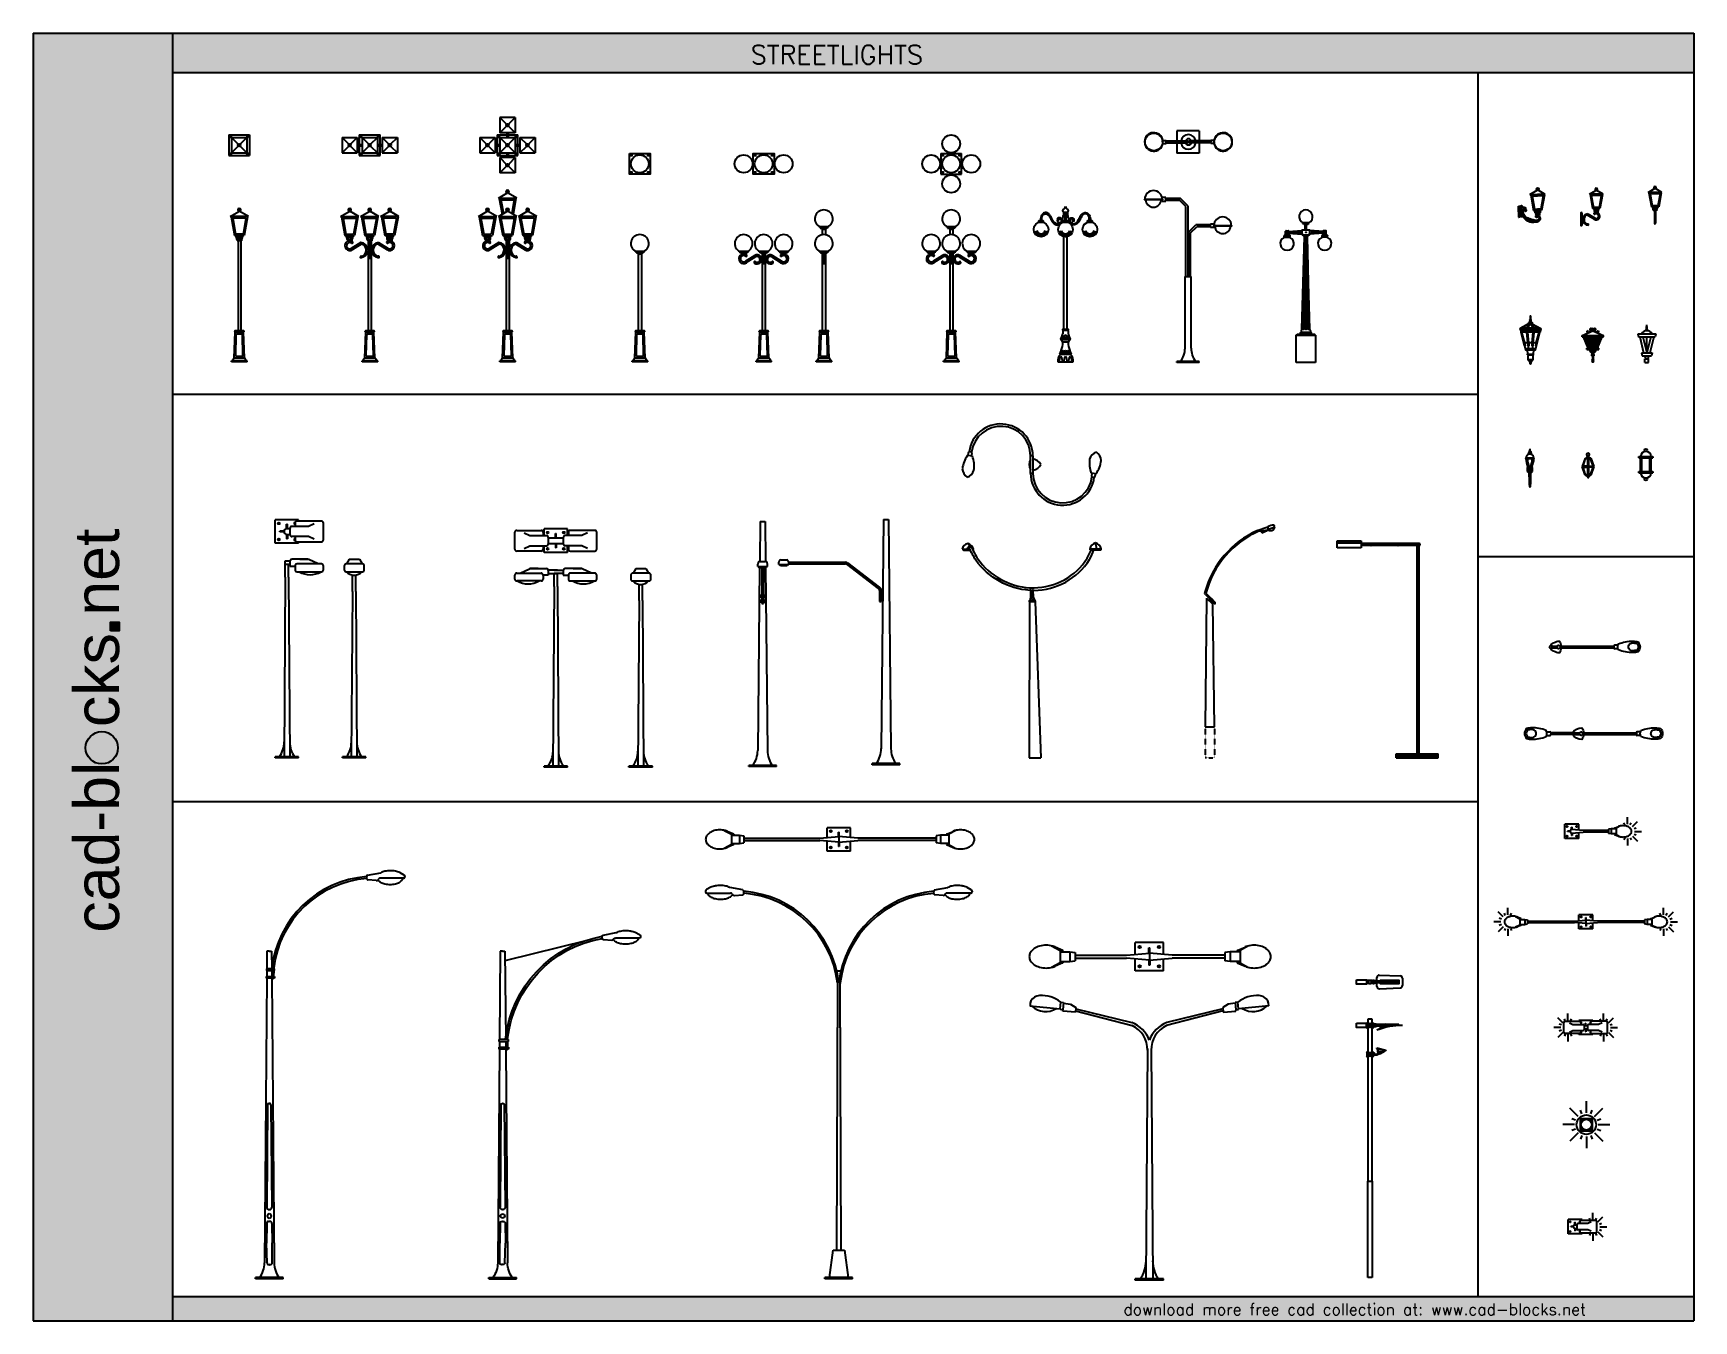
# Model space of a CAD drawing. Header units: millimetres. Extents: x 130 to 42773, y 1462 to 34516.
import ezdxf

# ---------------------------------------------------------------- set-up
doc = ezdxf.new("R2010")
doc.units = ezdxf.units.MM
doc.linetypes.add('CONTINUOUS0', pattern=[0])
doc.linetypes.add('HIDDEN2', pattern=[0.1875, 0.125, -0.0625])
doc.layers.add('www.cad-blocks.net', color=7, linetype='Continuous')
doc.styles.get("Standard").update_dxf_attribs({"font": 'arial.ttf'})

# ---------------------------------------------------------------- blocks, each defined once
blk = doc.blocks.new('A$C18224580')
at = {"linetype": 'ByBlock'}
for p, q in [((477, 7152), (660, 7055)), ((720, 7055), (552, 7128)), ((2870, 7222), (2269, 7222)), ((2269, 6968), (2269, 7222)), ((2870, 6968), (2870, 7222)), ((4451, 7055), (4619, 7128)), ((4694, 7152), (4511, 7055)), ((660, 6788), (477, 6691)), ((720, 6788), (552, 6715)), ((660, 7055), (720, 7055)), ((660, 7055), (660, 6788)), ((660, 7028), (870, 7028)), ((660, 6815), (870, 6815)), ((660, 6788), (720, 6788)), ((720, 7055), (720, 7028)), ((720, 6815), (720, 6788)), ((870, 7028), (985, 7009)), ((870, 7028), (870, 6815)), ((870, 6815), (985, 6835)), ((985, 7009), (985, 6835)), ((985, 6952), (2081, 6952)), ((985, 6892), (2081, 6892)), ((2081, 6952), (2569, 6994)), ((2569, 6849), (2081, 6892)), ((2269, 6621), (2269, 6875)), ((2559, 6994), (2559, 7107)), ((2559, 7107), (2579, 7107)), ((2559, 6849), (2559, 6737)), ((2569, 6994), (2569, 6849)), ((3058, 6952), (2569, 6994)), ((2569, 6849), (3058, 6892)), ((2579, 6994), (2579, 7107)), ((2579, 6849), (2579, 6737)), ((2870, 6621), (2870, 6875)), ((4186, 6952), (3058, 6952)), ((4186, 6892), (3058, 6892)), ((4301, 7028), (4186, 7009)), ((4186, 7009), (4186, 6835)), ((4301, 6815), (4186, 6835)), ((4511, 7028), (4301, 7028)), ((4301, 7028), (4301, 6815)), ((4511, 6815), (4301, 6815)), ((4451, 7055), (4451, 7028)), ((4511, 7055), (4451, 7055)), ((4451, 6815), (4451, 6788)), ((4511, 6788), (4451, 6788)), ((4451, 6788), (4619, 6715)), ((4511, 7055), (4511, 6788)), ((4511, 6788), (4694, 6691)), ((2870, 6621), (2269, 6621)), ((2579, 6737), (2559, 6737)), ((15, 5869), (661, 5808)), ((660, 5790), (661, 5804)), ((720, 5784), (660, 5790)), ((661, 5808), (674, 5947)), ((674, 5947), (734, 5941)), ((717, 5757), (719, 5780)), ((989, 5731), (717, 5757)), ((734, 5941), (720, 5784)), ((733, 5923), (884, 5904)), ((884, 5904), (999, 5837)), ((999, 5837), (989, 5731)), ((992, 5763), (2200, 5447)), ((996, 5808), (2193, 5512)), ((4147, 5763), (2939, 5447)), ((4142, 5808), (2946, 5512)), ((4254, 5904), (4140, 5837)), ((4140, 5837), (4150, 5731)), ((4150, 5731), (4422, 5757)), ((4406, 5923), (4254, 5904)), ((4464, 5947), (4404, 5941)), ((4404, 5941), (4419, 5784)), ((4419, 5784), (4479, 5790)), ((4422, 5757), (4420, 5780)), ((4477, 5808), (4464, 5947)), ((5123, 5869), (4477, 5808)), ((4479, 5790), (4478, 5804)), ((2528, 4954), (2497, 31)), ((2611, 4954), (2642, 31)), ((2870, 31), (2269, 31)), ((2269, 0), (2269, 31)), ((2870, 0), (2269, 0)), ((2870, 0), (2870, 31))]:
    blk.add_line(p, q, dxfattribs=at)
for centre in [(2361, 7130), (2777, 7130), (2361, 6714), (2777, 6714)]:
    blk.add_circle(centre, 23.9, dxfattribs=at)
for centre, radius, start, end in [((320, 6776), 384, 105.6417, 124.0568), ((360, 6634), 531, 90, 105.6417), ((360, 6634), 531, 74.3583, 90), ((400, 6776), 384, 66.6202, 74.3583), ((4771, 6776), 384, 105.6417, 113.3798), ((4811, 6634), 531, 90, 105.6417), ((4811, 6634), 531, 74.3583, 90), ((4851, 6776), 384, 55.9432, 74.3583), ((168, 6922), 168, 148.5007, 180), ((168, 6922), 168, 180, 211.4993), ((260, 6865), 276, 124.0568, 148.5007), ((260, 6978), 276, 211.4993, 235.9432), ((4911, 6865), 276, 31.4993, 55.9432), ((4911, 6978), 276, 304.0568, 328.5007), ((5003, 6922), 168, 0, 31.4993), ((5003, 6922), 168, 328.5007, 0), ((320, 7068), 384, 235.9432, 254.3583), ((360, 7209), 531, 254.3583, 270), ((360, 7209), 531, 270, 285.6417), ((400, 7068), 384, 285.6417, 293.3798), ((4771, 7068), 384, 246.6202, 254.3583), ((4811, 7209), 531, 254.3583, 270), ((4811, 7209), 531, 270, 285.6417), ((4851, 7068), 384, 285.6417, 304.0568), ((206, 5888), 191, 119.3349, 185.9465), ((238, 5832), 256, 94.5172, 119.3349), ((269, 5440), 649, 51.3054, 94.5172), ((4870, 5440), 649, 85.4828, 128.6946), ((4901, 5832), 256, 60.6651, 85.4828), ((4933, 5888), 191, 354.0535, 60.6651), ((349, 6174), 428, 226.1657, 303.1628), ((4790, 6174), 428, 236.8372, 313.8343), ((1954, 4900), 657, 20.6833, 68.7201), ((1963, 4934), 565, 358.3891, 65.2778), ((3184, 4900), 657, 111.2799, 159.3167), ((3175, 4934), 565, 114.7222, 181.6109), ((1841, 415), 658, 324.2632, 359.6317), ((3298, 415), 658, 180.3683, 215.7368)]:
    blk.add_arc(centre, radius, start, end, dxfattribs=at)
blk = doc.blocks.new('A$C24961B88')
at = {"linetype": 'ByBlock'}
for p, q in [((601, 6116), (0, 6116)), ((0, 5514), (0, 6116)), ((291, 5889), (291, 6000)), ((291, 6000), (311, 6000)), ((311, 5890), (311, 6000)), ((510, 6031), (510, 5946)), ((1186, 6081), (560, 6081)), ((601, 6081), (601, 6116)), ((997, 6014), (852, 5946)), ((1236, 5599), (1236, 6031)), ((0, 5784), (0, 5815)), ((116, 5805), (116, 5825)), ((226, 5825), (116, 5825)), ((226, 5805), (116, 5805)), ((291, 5740), (291, 5630)), ((311, 5630), (291, 5630)), ((301, 5890), (376, 5890)), ((301, 5740), (376, 5740)), ((311, 5740), (311, 5630)), ((376, 5895), (376, 5735)), ((852, 5946), (426, 5946)), ((852, 5684), (426, 5684)), ((510, 5684), (510, 5599)), ((560, 5548), (1186, 5548)), ((601, 5514), (601, 5548)), ((997, 5616), (852, 5684)), ((601, 5514), (0, 5514)), ((257, 5058), (376, 5058)), ((257, 4640), (257, 5058)), ((376, 4970), (257, 4970)), ((344, 4640), (344, 4970)), ((376, 5058), (376, 4970)), ((376, 5049), (376, 4928)), ((376, 4928), (510, 4928)), ((841, 5100), (426, 5100)), ((510, 4932), (510, 4832)), ((1186, 4982), (560, 4982)), ((560, 4782), (1186, 4782)), ((1099, 4982), (862, 5095)), ((1236, 4832), (1236, 4932)), ((1773, 4932), (1773, 4832)), ((2237, 4982), (1823, 4982)), ((1823, 4782), (2237, 4782)), ((1983, 4694), (2069, 4694)), ((1983, 4276), (1983, 4694)), ((2069, 4276), (2069, 4694)), ((2287, 4832), (2287, 4932)), ((257, 4640), (228, 31)), ((344, 4640), (373, 31)), ((1983, 4276), (1953, 31)), ((2069, 4276), (2099, 31)), ((601, 31), (0, 31)), ((0, 0), (0, 31)), ((601, 0), (0, 0)), ((601, 0), (601, 31)), ((2327, 31), (1725, 31)), ((1725, 0), (1725, 31)), ((2327, 0), (1725, 0)), ((2327, 0), (2327, 31))]:
    blk.add_line(p, q, dxfattribs=at)
for p, q in [((633, 5100), (841, 5100)), ((1900, 5100), (1831, 4982)), ((1900, 5100), (2161, 5100)), ((2161, 5100), (2230, 4982))]:
    blk.add_line(p, q)
for centre in [(93, 6023), (93, 5607)]:
    blk.add_circle(centre, 23.9, dxfattribs=at)
for centre, radius, start, end in [((509, 6023), 23.9, 81.9984, 272.2874), ((560, 6031), 50.2, 90, 180), ((1186, 6031), 50.2, 0, 90), ((301, 5815), 75.2, 90, 270), ((426, 5895), 50.2, 90, 180), ((426, 5735), 50.2, 180, 270), ((509, 5607), 23.9, 87.7126, 278.0016), ((560, 5599), 50.2, 180, 270), ((1186, 5599), 50.2, 270, 0), ((426, 5049), 50.2, 90, 180), ((560, 4932), 50.2, 90, 180), ((560, 4832), 50.2, 180, 270), ((896, 5268), 562, 239.8697, 300.1303), ((841, 5049), 50.2, 64.5977, 90), ((1186, 4932), 50.2, 0, 90), ((1186, 4832), 50.2, 270, 0), ((1823, 4932), 50.2, 90, 180), ((1823, 4832), 50.2, 180, 270), ((2026, 4974), 280, 223.4574, 316.5426), ((2237, 4932), 50.2, 0, 90), ((2237, 4832), 50.2, 270, 0), ((-428, 415), 658, 324.2632, 359.6317), ((1029, 415), 658, 180.3683, 215.7368), ((1298, 415), 658, 324.2632, 359.6317), ((2754, 415), 658, 180.3683, 215.7368)]:
    blk.add_arc(centre, radius, start, end, dxfattribs=at)
blk = doc.blocks.new('A$C389C35CE')
at = {"linetype": 'ByBlock'}
for p, q in [((0, 5599), (0, 6031)), ((50, 6081), (677, 6081)), ((239, 6014), (384, 5946)), ((727, 6031), (727, 5946)), ((1353, 6116), (751, 6116)), ((751, 5946), (751, 6116)), ((1042, 5890), (1042, 6000)), ((1042, 6000), (1062, 6000)), ((1062, 5890), (1062, 6000)), ((1353, 5946), (1353, 6116)), ((1377, 6031), (1377, 5946)), ((2054, 6081), (1427, 6081)), ((1865, 6014), (1720, 5946)), ((2104, 5599), (2104, 6031)), ((677, 5548), (50, 5548)), ((239, 5616), (384, 5684)), ((384, 5946), (810, 5946)), ((384, 5684), (810, 5684)), ((727, 5684), (727, 5599)), ((751, 5514), (751, 5684)), ((861, 5895), (861, 5735)), ((861, 5890), (1244, 5890)), ((861, 5740), (1244, 5740)), ((1042, 5740), (1042, 5630)), ((1062, 5630), (1042, 5630)), ((1062, 5740), (1062, 5630)), ((1244, 5895), (1244, 5735)), ((1720, 5946), (1294, 5946)), ((1720, 5684), (1294, 5684)), ((1353, 5514), (1353, 5684)), ((1377, 5684), (1377, 5599)), ((1427, 5548), (2054, 5548)), ((1865, 5616), (1720, 5684)), ((1353, 5514), (751, 5514)), ((0, 4832), (0, 4932)), ((50, 4982), (677, 4982)), ((677, 4782), (50, 4782)), ((138, 4982), (374, 5095)), ((396, 5100), (810, 5100)), ((727, 4932), (727, 4832)), ((861, 4928), (727, 4928)), ((1095, 5058), (860, 5058)), ((861, 5049), (861, 4928)), ((861, 5049), (861, 4970)), ((861, 4970), (1095, 4970)), ((1095, 5058), (976, 5058)), ((1009, 5058), (1244, 5058)), ((1244, 4970), (1009, 4970)), ((1009, 4640), (1009, 4970)), ((1009, 4640), (1009, 4970)), ((1095, 4640), (1095, 4970)), ((1095, 4640), (1095, 4970)), ((1244, 5049), (1244, 4928)), ((1244, 5049), (1244, 4970)), ((1244, 4928), (1377, 4928)), ((1708, 5100), (1294, 5100)), ((1377, 4932), (1377, 4832)), ((2054, 4982), (1427, 4982)), ((1427, 4782), (2054, 4782)), ((1966, 4982), (1730, 5095)), ((2104, 4832), (2104, 4932)), ((2980, 4932), (2980, 4832)), ((3444, 4982), (3030, 4982)), ((3030, 4782), (3444, 4782)), ((3190, 4694), (3276, 4694)), ((3190, 4276), (3190, 4694)), ((3276, 4276), (3276, 4694)), ((3494, 4832), (3494, 4932)), ((1009, 4640), (979, 31)), ((1095, 4640), (1125, 31)), ((3190, 4276), (3160, 31)), ((3276, 4276), (3306, 31)), ((1353, 31), (751, 31)), ((751, 0), (751, 31)), ((1353, 0), (751, 0)), ((1353, 0), (1353, 31)), ((3533, 31), (2932, 31)), ((2932, 0), (2932, 31)), ((3533, 0), (2932, 0)), ((3533, 0), (3533, 31))]:
    blk.add_line(p, q, dxfattribs=at)
for p, q in [((603, 5100), (396, 5100)), ((1095, 4970), (1009, 4970)), ((1009, 4970), (1095, 4970)), ((1501, 5100), (1708, 5100)), ((3106, 5100), (3038, 4982)), ((3106, 5100), (3367, 5100)), ((3367, 5100), (3436, 4982))]:
    blk.add_line(p, q)
for centre in [(844, 6023), (1260, 6023), (844, 5607), (1260, 5607)]:
    blk.add_circle(centre, 23.9, dxfattribs=at)
for centre, radius, start, end in [((50, 6031), 50.2, 90, 180), ((677, 6031), 50.2, 0, 90), ((1427, 6031), 50.2, 90, 180), ((2054, 6031), 50.2, 0, 90), ((50, 5599), 50.2, 180, 270), ((677, 5599), 50.2, 270, 0), ((810, 5895), 50.2, 0, 90), ((810, 5735), 50.2, 270, 0), ((1294, 5895), 50.2, 90, 180), ((1294, 5735), 50.2, 180, 270), ((1427, 5599), 50.2, 180, 270), ((2054, 5599), 50.2, 270, 0), ((50, 4932), 50.2, 90, 180), ((50, 4832), 50.2, 180, 270), ((340, 5268), 562, 239.8697, 300.1303), ((396, 5049), 50.2, 90, 115.4023), ((677, 4932), 50.2, 0, 90), ((677, 4832), 50.2, 270, 0), ((810, 5049), 50.2, 0, 90), ((1294, 5049), 50.2, 90, 180), ((1427, 4932), 50.2, 90, 180), ((1427, 4832), 50.2, 180, 270), ((1764, 5268), 562, 239.8697, 300.1303), ((1708, 5049), 50.2, 64.5977, 90), ((2054, 4932), 50.2, 0, 90), ((2054, 4832), 50.2, 270, 0), ((3030, 4932), 50.2, 90, 180), ((3030, 4832), 50.2, 180, 270), ((3233, 4974), 280, 223.4574, 316.5426), ((3444, 4932), 50.2, 0, 90), ((3444, 4832), 50.2, 270, 0), ((324, 415), 658, 324.2632, 359.6317), ((1780, 415), 658, 180.3683, 215.7368), ((2504, 415), 658, 324.2632, 359.6317), ((3961, 415), 658, 180.3683, 215.7368)]:
    blk.add_arc(centre, radius, start, end, dxfattribs=at)
blk = doc.blocks.new('A$C1E5F0E23')
for p, q in [((0.305, 6.635), (0.395, 6.635)), ((0.305, 6.53), (0.305, 6.635)), ((0.305, 5.792), (0.305, 6.402)), ((0.395, 6.635), (0.395, 6.531)), ((0.395, 6.401), (0.395, 5.793)), ((0.613, 6.417), (0.604, 6.385)), ((0.641, 6.411), (0.613, 6.417)), ((0.621, 6.415), (0.742, 6.454)), ((0.765, 6.439), (0.641, 6.411)), ((0.761, 6.499), (0.746, 6.489)), ((0.767, 6.471), (0.746, 6.46)), ((1.091, 6.488), (0.761, 6.499)), ((0.819, 6.475), (0.765, 6.439)), ((0.767, 6.497), (0.769, 6.471)), ((0.789, 6.473), (0.767, 6.471)), ((0.791, 6.499), (0.789, 6.473)), ((0.937, 6.473), (0.819, 6.475)), ((1.046, 6.489), (0.937, 6.473)), ((0.305, 2.467), (0.305, 5.664)), ((0.395, 5.662), (0.395, 2.467)), ((0.525, 5.702), (0.454, 5.705)), ((0.458, 5.733), (0.514, 5.728)), ((0.514, 5.728), (0.542, 5.733)), ((0.523, 5.871), (0.528, 5.892)), ((0.741, 5.814), (0.523, 5.871)), ((0.616, 5.744), (0.525, 5.702)), ((0.528, 5.892), (0.753, 5.834)), ((0.537, 5.869), (0.553, 5.756)), ((0.579, 5.783), (0.542, 5.864)), ((0.542, 5.733), (0.549, 5.758)), ((0.549, 5.758), (0.616, 5.744)), ((0.553, 5.756), (0.618, 5.744)), ((0.576, 5.793), (0.581, 5.823)), ((0.63, 5.776), (0.579, 5.783)), ((0.609, 5.779), (0.614, 5.814)), ((0.618, 5.744), (0.736, 5.816)), ((0.722, 5.818), (0.63, 5.776)), ((0.762, 5.834), (0.75, 5.814)), ((0.295, 0), (0.295, 2.467)), ((0.295, 2.467), (0.405, 2.467)), ((0.405, 2.467), (0.405, 0)), ((0.405, 0), (0.295, 0))]:
    blk.add_line(p, q)
for points in [[(0, 6.522), (0.257, 6.522), (0.257, 6.411), (0, 6.411)], [(0.279, 6.491), (0.256, 6.491), (0.256, 6.446), (0.279, 6.446)], [(0.439, 6.491), (0.417, 6.491), (0.417, 6.446), (0.439, 6.446)], [(0.454, 6.506), (0.436, 6.506), (0.436, 6.43), (0.454, 6.43)], [(0.509, 6.497), (0.449, 6.497), (0.449, 6.443), (0.509, 6.443)], [(0.748, 6.489), (0.505, 6.489), (0.505, 6.456), (0.748, 6.456)], [(0.417, 5.763), (0.456, 5.763), (0.456, 5.691), (0.417, 5.691)]]:
    blk.add_lwpolyline(points, close=True)
for points in [[(0.28, 6.429), (0.28, 6.503)], [(0.295, 6.448), (0.295, 6.484)], [(0.391, 6.421), (0.308, 6.421)], [(0.309, 6.513), (0.391, 6.513)], [(0.383, 6.436), (0.317, 6.436)], [(0.318, 6.497), (0.381, 6.497)], [(0.401, 6.501), (0.401, 6.501)], [(0.401, 6.485), (0.401, 6.448)], [(0.401, 6.432), (0.401, 6.431)], [(0.417, 6.501), (0.417, 6.431)], [(0.28, 5.691), (0.28, 5.764)], [(0.295, 5.709), (0.295, 5.746)], [(0.391, 5.682), (0.308, 5.682)], [(0.309, 5.774), (0.391, 5.774)], [(0.383, 5.698), (0.317, 5.698)], [(0.318, 5.759), (0.381, 5.759)], [(0.401, 5.762), (0.401, 5.762)], [(0.401, 5.746), (0.401, 5.709)], [(0.401, 5.693), (0.401, 5.693)], [(0.417, 5.762), (0.417, 5.693)]]:
    blk.add_lwpolyline(points)
for centre, radius in [((0.291, 6.518), 0.0187), ((0.291, 6.414), 0.0187), ((0.291, 6.518), 0.00991), ((0.291, 6.414), 0.00991), ((0.408, 6.518), 0.0187), ((0.408, 6.414), 0.0187), ((0.408, 6.518), 0.00991), ((0.408, 6.414), 0.00991), ((0.291, 5.779), 0.0187), ((0.291, 5.676), 0.0187), ((0.291, 5.779), 0.00991), ((0.291, 5.676), 0.00991), ((0.408, 5.779), 0.0187), ((0.408, 5.676), 0.0187), ((0.408, 5.779), 0.00991), ((0.408, 5.676), 0.00991)]:
    blk.add_circle(centre, radius)
for centre, radius, start, end in [((0.291, 6.518), 0.034, 277.1692, 322.9471), ((0.291, 6.414), 0.034, 40.2442, 82.8308), ((0.408, 6.518), 0.034, 217.0529, 257.8991), ((0.408, 6.414), 0.034, 102.1009, 139.7558), ((1.048, 5.359), 1.114, 82.9687, 117.7306), ((1.142, 4.867), 1.599, 88.4851, 112.5304), ((0.291, 5.779), 0.034, 277.1692, 322.9471), ((0.291, 5.676), 0.034, 40.2442, 82.8308), ((0.408, 5.779), 0.034, 217.0529, 257.8991), ((0.408, 5.676), 0.034, 102.1009, 139.7558)]:
    blk.add_arc(centre, radius, start, end)
blk = doc.blocks.new('A$C3EFC13DD')
for p, q in [((0.313, 0.208), (0.257, 0.208)), ((0.313, 0.138), (0.257, 0.138)), ((0.417, 0.208), (0.382, 0.208)), ((0.417, 0.138), (0.382, 0.138)), ((0.529, 0.193), (0.529, 0.29)), ((0.529, 0.06), (0.529, 0.157)), ((0.589, 0.35), (1.126, 0.329)), ((0.592, 0), (1.126, 0.021)), ((0.761, 0.184), (1.081, 0.184)), ((0.761, 0.167), (0.761, 0.184)), ((1.081, 0.167), (0.761, 0.167)), ((1.184, 0.269), (1.184, 0.081))]:
    blk.add_line(p, q)
for points in [[(0, 0.231), (0.257, 0.231), (0.257, 0.12), (0, 0.12)], [(0.439, 0.198), (0.417, 0.198), (0.417, 0.153), (0.439, 0.153)], [(0.454, 0.213), (0.436, 0.213), (0.436, 0.137), (0.454, 0.137)], [(0.509, 0.204), (0.449, 0.204), (0.449, 0.15), (0.509, 0.15)], [(0.761, 0.193), (0.499, 0.193), (0.499, 0.157), (0.761, 0.157)]]:
    blk.add_lwpolyline(points, close=True)
for points in [[(0.417, 0.208), (0.417, 0.138)], [(0.622, 0.193), (0.622, 0.224), (1.091, 0.224), (1.091, 0.126), (0.622, 0.126), (0.622, 0.157)]]:
    blk.add_lwpolyline(points)
for radius in [0.0491, 0.0399]:
    blk.add_circle((0.347, 0.173), radius)
for centre, radius, start, end in [((0.589, 0.29), 0.06, 90, 180), ((0.589, 0.06), 0.06, 180, 272.2578), ((1.074, 0.175), 0.011, 307.8058, 52.1942), ((1.124, 0.269), 0.06, 0, 87.7422), ((1.124, 0.081), 0.06, 272.2578, 0)]:
    blk.add_arc(centre, radius, start, end)
blk = doc.blocks.new('A$C1F4A5B79')
at = {"xscale": 1000, "yscale": 1000, "zscale": 1000}
for name, p in [('A$C3EFC13DD', (0, 7409)), ('A$C1E5F0E23', (0, 0))]:
    blk.add_blockref(name, p, dxfattribs=at)
blk = doc.blocks.new('A$C706C4C56')
at = {"linetype": 'ByBlock'}
for p, q in [((361, 540), (0, 540)), ((0, 180), (0, 540)), ((174, 404), (174, 471)), ((174, 471), (186, 471)), ((186, 404), (186, 471)), ((361, 388), (361, 540)), ((1281, 440), (1382, 484)), ((1281, 440), (1281, 424)), ((1317, 440), (1281, 440)), ((1427, 498), (1317, 440)), ((1317, 440), (1317, 280)), ((0, 341), (0, 360)), ((361, 180), (0, 180)), ((69, 354), (69, 366)), ((137, 366), (69, 366)), ((137, 354), (69, 354)), ((174, 316), (174, 249)), ((186, 249), (174, 249)), ((473, 378), (180, 404)), ((180, 316), (473, 342)), ((186, 316), (186, 249)), ((361, 180), (361, 332)), ((1123, 378), (473, 378)), ((1123, 342), (473, 342)), ((1191, 424), (1123, 412)), ((1123, 412), (1123, 308)), ((1191, 296), (1123, 308)), ((1317, 424), (1191, 424)), ((1191, 424), (1191, 296)), ((1317, 296), (1191, 296)), ((1281, 296), (1281, 280)), ((1317, 280), (1281, 280)), ((1281, 280), (1382, 236)), ((1317, 280), (1427, 222))]:
    blk.add_line(p, q, dxfattribs=at)
for p, q in [((1544, 526), (1521, 582)), ((1613, 540), (1613, 720)), ((1682, 526), (1704, 582)), ((1740, 487), (1867, 615)), ((1779, 429), (1834, 452)), ((1544, 194), (1521, 138)), ((1613, 180), (1613, 0)), ((1682, 194), (1704, 138)), ((1740, 233), (1867, 105)), ((1779, 291), (1834, 268)), ((1793, 360), (1973, 360))]:
    blk.add_line(p, q)
for centre in [(56, 485), (305, 485), (56, 235), (305, 235)]:
    blk.add_circle(centre, 14.3, dxfattribs=at)
for centre, radius, start, end in [((1474, 272), 230, 105.6417, 113.3798), ((1497, 188), 318, 90, 105.6417), ((1497, 188), 318, 74.3583, 90), ((1521, 272), 230, 55.9432, 74.3583), ((1557, 326), 166, 31.4993, 55.9432), ((180, 360), 43.7, 90, 270), ((180, 360), 43.7, 79.9784, 90), ((180, 360), 43.7, 270, 280.0216), ((1474, 448), 230, 246.6202, 254.3583), ((1497, 532), 318, 254.3583, 270), ((1497, 532), 318, 270, 285.6417), ((1521, 448), 230, 285.6417, 304.0568), ((1557, 394), 166, 304.0568, 328.5007), ((1613, 360), 101, 0, 31.4993), ((1613, 360), 101, 328.5007, 0)]:
    blk.add_arc(centre, radius, start, end, dxfattribs=at)
blk = doc.blocks.new('A$C057315D5')
for p, q in [((233, 487), (105, 615)), ((194, 429), (138, 452)), ((291, 526), (268, 582)), ((360, 540), (360, 720)), ((429, 526), (452, 582)), ((4284, 526), (4261, 582)), ((4353, 540), (4353, 720)), ((4422, 526), (4445, 582)), ((4481, 487), (4608, 615)), ((4520, 429), (4575, 452)), ((180, 360), (0, 360)), ((233, 233), (105, 105)), ((194, 291), (138, 268)), ((291, 194), (268, 138)), ((360, 180), (360, 0)), ((429, 194), (452, 138)), ((4284, 194), (4261, 138)), ((4353, 180), (4353, 0)), ((4422, 194), (4445, 138)), ((4481, 233), (4608, 105)), ((4520, 291), (4575, 268)), ((4533, 360), (4713, 360))]:
    blk.add_line(p, q)
at = {"linetype": 'ByBlock'}
for p, q in [((558, 498), (667, 440)), ((703, 440), (603, 484)), ((667, 440), (667, 280)), ((667, 440), (703, 440)), ((703, 440), (703, 424)), ((2543, 540), (2182, 540)), ((2182, 388), (2182, 540)), ((2357, 471), (2369, 471)), ((2357, 404), (2357, 471)), ((2369, 404), (2369, 471)), ((2543, 388), (2543, 540)), ((4022, 440), (4123, 484)), ((4058, 440), (4022, 440)), ((4022, 440), (4022, 424)), ((4168, 498), (4058, 440)), ((4058, 440), (4058, 280)), ((667, 280), (558, 222)), ((703, 280), (603, 236)), ((667, 424), (793, 424)), ((667, 296), (793, 296)), ((667, 280), (703, 280)), ((703, 296), (703, 280)), ((793, 424), (793, 296)), ((793, 424), (862, 412)), ((793, 296), (862, 308)), ((862, 412), (862, 308)), ((862, 378), (2070, 378)), ((862, 342), (2070, 342)), ((2070, 378), (2363, 404)), ((2363, 316), (2070, 342)), ((2182, 180), (2182, 332)), ((2543, 180), (2182, 180)), ((2357, 316), (2357, 249)), ((2369, 249), (2357, 249)), ((2656, 378), (2363, 404)), ((2363, 404), (2363, 316)), ((2363, 316), (2656, 342)), ((2369, 316), (2369, 249)), ((2543, 180), (2543, 332)), ((3863, 378), (2656, 378)), ((3863, 342), (2656, 342)), ((3932, 424), (3863, 412)), ((3863, 412), (3863, 308)), ((3932, 296), (3863, 308)), ((4058, 424), (3932, 424)), ((3932, 424), (3932, 296)), ((4058, 296), (3932, 296)), ((4022, 296), (4022, 280)), ((4022, 280), (4123, 236)), ((4058, 280), (4022, 280)), ((4058, 280), (4168, 222))]:
    blk.add_line(p, q, dxfattribs=at)
for centre in [(2238, 485), (2487, 485), (2238, 235), (2487, 235)]:
    blk.add_circle(centre, 14.3, dxfattribs=at)
for centre, radius, start, end in [((427, 326), 166, 124.0568, 148.5007), ((464, 272), 230, 105.6417, 124.0568), ((487, 188), 318, 90, 105.6417), ((487, 188), 318, 74.3583, 90), ((511, 272), 230, 66.6202, 74.3583), ((4214, 272), 230, 105.6417, 113.3798), ((4238, 188), 318, 90, 105.6417), ((4238, 188), 318, 74.3583, 90), ((4262, 272), 230, 55.9432, 74.3583), ((4298, 326), 166, 31.4993, 55.9432), ((372, 360), 101, 148.5007, 180), ((372, 360), 101, 180, 211.4993), ((427, 394), 166, 211.4993, 235.9432), ((464, 448), 230, 235.9432, 254.3583), ((487, 532), 318, 254.3583, 270), ((487, 532), 318, 270, 285.6417), ((511, 448), 230, 285.6417, 293.3798), ((4214, 448), 230, 246.6202, 254.3583), ((4238, 532), 318, 254.3583, 270), ((4238, 532), 318, 270, 285.6417), ((4262, 448), 230, 285.6417, 304.0568), ((4298, 394), 166, 304.0568, 328.5007), ((4353, 360), 101, 0, 31.4993), ((4353, 360), 101, 328.5007, 0)]:
    blk.add_arc(centre, radius, start, end, dxfattribs=at)
blk = doc.blocks.new('A$C06CE5703')
for p, q in [((388, 812), (176, 1024)), ((485, 877), (447, 970)), ((600, 900), (600, 1200)), ((715, 877), (753, 970)), ((812, 812), (1024, 1024)), ((300, 600), (0, 600)), ((323, 715), (230, 753)), ((323, 485), (230, 447)), ((877, 715), (970, 753)), ((877, 485), (970, 447)), ((900, 600), (1200, 600)), ((388, 388), (176, 176)), ((485, 323), (447, 230)), ((600, 300), (600, 0)), ((715, 323), (753, 230)), ((812, 388), (1024, 176))]:
    blk.add_line(p, q)
at = {"linetype": 'ByBlock'}
for p, q in [((440, 760), (440, 440)), ((440, 760), (760, 760)), ((440, 440), (760, 440)), ((760, 440), (760, 760))]:
    blk.add_line(p, q, dxfattribs=at)
blk.add_circle((600, 600), 250)
for centre, radius in [((467, 733), 11.8), ((467, 467), 11.8), ((600, 600), 138), ((733, 733), 11.8), ((733, 467), 11.8)]:
    blk.add_circle(centre, radius, dxfattribs=at)
blk = doc.blocks.new('A$C59F3576E')
at = {"linetype": 'ByBlock'}
for p, q in [((361, 545), (0, 545)), ((0, 184), (0, 545)), ((174, 476), (186, 476)), ((174, 408), (174, 476)), ((186, 408), (186, 476)), ((511, 443), (256, 443)), ((306, 494), (306, 443)), ((712, 525), (336, 525)), ((361, 525), (361, 545)), ((598, 484), (511, 443)), ((742, 235), (742, 494)), ((0, 346), (0, 365)), ((361, 184), (0, 184)), ((137, 371), (69, 371)), ((69, 359), (69, 371)), ((137, 359), (69, 359)), ((174, 321), (174, 254)), ((186, 254), (174, 254)), ((180, 410), (225, 410)), ((180, 319), (225, 319)), ((186, 321), (186, 254)), ((225, 413), (225, 316)), ((511, 286), (256, 286)), ((306, 286), (306, 235)), ((336, 205), (712, 205)), ((361, 184), (361, 205)), ((598, 245), (511, 286))]:
    blk.add_line(p, q, dxfattribs=at)
for p, q in [((570, 526), (547, 582)), ((638, 540), (638, 720)), ((707, 526), (730, 582)), ((766, 487), (893, 615)), ((805, 429), (860, 452)), ((570, 194), (547, 138)), ((638, 180), (638, 0)), ((707, 194), (730, 138)), ((766, 233), (893, 105)), ((805, 291), (860, 268)), ((818, 360), (998, 360))]:
    blk.add_line(p, q)
for centre in [(56, 489), (56, 240)]:
    blk.add_circle(centre, 14.3, dxfattribs=at)
for centre, radius, start, end in [((256, 413), 30.1, 90, 180), ((305, 489), 14.3, 81.9984, 272.2874), ((336, 494), 30.1, 90, 180), ((712, 494), 30.1, 0, 90), ((180, 365), 45.1, 90, 270), ((256, 316), 30.1, 180, 270), ((305, 240), 14.3, 87.7126, 278.0016), ((336, 235), 30.1, 180, 270), ((712, 235), 30.1, 270, 0)]:
    blk.add_arc(centre, radius, start, end, dxfattribs=at)
blk = doc.blocks.new('A$C3CD52928')
for p, q in [((233, 487), (105, 615)), ((194, 429), (138, 452)), ((291, 526), (268, 582)), ((360, 540), (360, 720)), ((429, 526), (452, 582)), ((1207, 526), (1184, 582)), ((1276, 540), (1276, 720)), ((1345, 526), (1368, 582)), ((1403, 487), (1531, 615)), ((1442, 429), (1498, 452)), ((180, 360), (0, 360)), ((233, 233), (105, 105)), ((194, 291), (138, 268)), ((291, 194), (268, 138)), ((360, 180), (360, 0)), ((429, 194), (452, 138)), ((1207, 194), (1184, 138)), ((1276, 180), (1276, 0)), ((1345, 194), (1368, 138)), ((1403, 233), (1531, 105)), ((1442, 291), (1498, 268)), ((1456, 360), (1636, 360))]:
    blk.add_line(p, q)
at = {"linetype": 'ByBlock'}
for p, q in [((257, 235), (257, 494)), ((287, 525), (663, 525)), ((400, 484), (487, 443)), ((487, 443), (743, 443)), ((998, 545), (638, 545)), ((638, 525), (638, 545)), ((693, 494), (693, 443)), ((812, 476), (824, 476)), ((812, 408), (812, 476)), ((824, 408), (824, 476)), ((1149, 443), (893, 443)), ((943, 494), (943, 443)), ((1349, 525), (973, 525)), ((998, 525), (998, 545)), ((1236, 484), (1149, 443)), ((1380, 235), (1380, 494)), ((663, 205), (287, 205)), ((400, 245), (487, 286)), ((487, 286), (743, 286)), ((638, 184), (638, 205)), ((998, 184), (638, 184)), ((693, 286), (693, 235)), ((773, 413), (773, 316)), ((863, 410), (773, 410)), ((863, 319), (773, 319)), ((812, 321), (812, 254)), ((824, 254), (812, 254)), ((824, 321), (824, 254)), ((863, 413), (863, 316)), ((1149, 286), (893, 286)), ((943, 286), (943, 235)), ((973, 205), (1349, 205)), ((998, 184), (998, 205)), ((1236, 245), (1149, 286))]:
    blk.add_line(p, q, dxfattribs=at)
for centre, radius, start, end in [((287, 494), 30.1, 90, 180), ((663, 494), 30.1, 0, 90), ((693, 489), 14.3, 267.7126, 98.0016), ((743, 413), 30.1, 0, 90), ((893, 413), 30.1, 90, 180), ((943, 489), 14.3, 81.9984, 272.2874), ((973, 494), 30.1, 90, 180), ((1349, 494), 30.1, 0, 90), ((287, 235), 30.1, 180, 270), ((663, 235), 30.1, 270, 0), ((693, 240), 14.3, 261.9984, 92.2874), ((743, 316), 30.1, 270, 0), ((893, 316), 30.1, 180, 270), ((943, 240), 14.3, 87.7126, 278.0016), ((973, 235), 30.1, 180, 270), ((1349, 235), 30.1, 270, 0)]:
    blk.add_arc(centre, radius, start, end, dxfattribs=at)
blk = doc.blocks.new('A$C6FA7371D')
at = {"linetype": 'ByBlock'}
for p, q in [((0, 5830), (535, 5830)), ((0, 5830), (0, 5295)), ((71, 5759), (244, 5586)), ((71, 5759), (71, 5366)), ((71, 5759), (464, 5759)), ((291, 5586), (464, 5759)), ((464, 5759), (464, 5366)), ((535, 5830), (535, 5295)), ((0, 5295), (535, 5295)), ((71, 5366), (244, 5539)), ((71, 5366), (464, 5366)), ((291, 5539), (464, 5366)), ((37, 3736), (256, 3864)), ((509, 3736), (290, 3864)), ((509, 3736), (37, 3736)), ((61, 3725), (148, 3245)), ((485, 3725), (61, 3725)), ((102, 3690), (176, 3279)), ((444, 3690), (102, 3690)), ((444, 3690), (370, 3279)), ((485, 3725), (399, 3245)), ((399, 3245), (148, 3245)), ((171, 3234), (195, 3214)), ((375, 3234), (171, 3234)), ((370, 3279), (176, 3279)), ((351, 3214), (195, 3214)), ((219, 3134), (219, 3108)), ((327, 3134), (219, 3134)), ((327, 3108), (219, 3108)), ((243, 3108), (243, 800)), ((312, 3108), (312, 800)), ((327, 3134), (327, 3108)), ((375, 3234), (351, 3214)), ((143, 96), (169, 775)), ((154, 775), (154, 781)), ((154, 775), (393, 775)), ((374, 800), (174, 800)), ((181, 167), (196, 698)), ((216, 717), (331, 717)), ((367, 167), (351, 698)), ((404, 96), (378, 775)), ((393, 775), (393, 781)), ((73, 0), (73, 31)), ((474, 31), (73, 31)), ((404, 96), (143, 96)), ((200, 147), (347, 147)), ((474, 0), (474, 31)), ((474, 0), (73, 0))]:
    blk.add_line(p, q, dxfattribs=at)
for centre, radius in [((46, 5784), 19.7), ((267, 5563), 33.4), ((267, 5563), 23.3), ((489, 5784), 19.7), ((46, 5341), 19.7), ((489, 5341), 19.7), ((273, 3900), 27.9), ((219, 3150), 15.2), ((327, 3150), 15.2)]:
    blk.add_circle(centre, radius, dxfattribs=at)
for centre, radius, start, end in [((273, 3900), 40.1, 90, 270), ((273, 3900), 40.1, 270, 90), ((214, 3181), 20.1, 284.0303, 207.8983), ((224, 3182), 29.4, 282.89, 198.9102), ((322, 3182), 29.4, 341.0898, 257.11), ((332, 3181), 20.1, 332.1017, 255.9697), ((174, 781), 19.5, 90, 180), ((216, 697), 19.5, 90, 177.2698), ((331, 697), 19.5, 2.7302, 90), ((374, 781), 19.5, 0, 90), ((172, 32), 70.2, 114.3641, 181.1179), ((200, 167), 19.5, 177.2698, 270), ((347, 167), 19.5, 270, 2.7302), ((375, 32), 70.2, 358.8821, 65.6359)]:
    blk.add_arc(centre, radius, start, end, dxfattribs=at)
blk = doc.blocks.new('A$C4FE1685C')
at = {"linetype": 'ByBlock'}
for p, q in [((39, 5759), (212, 5586)), ((39, 5759), (39, 5366)), ((39, 5759), (432, 5759)), ((260, 5586), (432, 5759)), ((432, 5759), (432, 5366)), ((432, 5578), (554, 5578)), ((432, 5548), (554, 5548)), ((483, 5830), (483, 5578)), ((483, 5830), (1018, 5830)), ((483, 5548), (483, 5295)), ((554, 5759), (554, 5366)), ((554, 5759), (727, 5586)), ((554, 5759), (947, 5759)), ((774, 5586), (947, 5759)), ((947, 5759), (947, 5366)), ((947, 5578), (1068, 5578)), ((947, 5548), (1068, 5548)), ((1018, 5578), (1018, 5830)), ((1018, 5295), (1018, 5548)), ((1068, 5759), (1068, 5366)), ((1068, 5759), (1241, 5586)), ((1068, 5759), (1461, 5759)), ((1288, 5586), (1461, 5759)), ((1461, 5759), (1461, 5366)), ((39, 5366), (212, 5539)), ((39, 5366), (432, 5366)), ((260, 5539), (432, 5366)), ((483, 5295), (1018, 5295)), ((554, 5366), (727, 5539)), ((554, 5366), (947, 5366)), ((774, 5539), (947, 5366)), ((1068, 5366), (1241, 5539)), ((1068, 5366), (1461, 5366)), ((1288, 5539), (1461, 5366)), ((0, 3736), (219, 3864)), ((472, 3736), (253, 3864)), ((514, 3736), (733, 3864)), ((986, 3736), (767, 3864)), ((1029, 3736), (1248, 3864)), ((1501, 3736), (1282, 3864)), ((0, 3736), (472, 3736)), ((24, 3725), (448, 3725)), ((24, 3725), (110, 3245)), ((65, 3690), (407, 3690)), ((65, 3690), (139, 3279)), ((407, 3690), (333, 3279)), ((448, 3725), (361, 3245)), ((514, 3736), (986, 3736)), ((538, 3725), (963, 3725)), ((538, 3725), (625, 3245)), ((579, 3690), (922, 3690)), ((579, 3690), (653, 3279)), ((922, 3690), (847, 3279)), ((963, 3725), (876, 3245)), ((1501, 3736), (1029, 3736)), ((1477, 3725), (1052, 3725)), ((1052, 3725), (1139, 3245)), ((1436, 3690), (1093, 3690)), ((1093, 3690), (1168, 3279)), ((1436, 3690), (1362, 3279)), ((1477, 3725), (1390, 3245)), ((110, 3245), (361, 3245)), ((134, 3234), (158, 3214)), ((134, 3234), (338, 3234)), ((139, 3279), (333, 3279)), ((158, 3214), (314, 3214)), ((182, 3134), (290, 3134)), ((182, 3134), (182, 3108)), ((182, 3108), (290, 3108)), ((522, 3066), (275, 2912)), ((290, 3134), (290, 3108)), ((544, 3031), (297, 2877)), ((338, 3234), (314, 3214)), ((625, 3245), (876, 3245)), ((648, 3234), (672, 3214)), ((648, 3234), (852, 3234)), ((653, 3279), (847, 3279)), ((672, 3214), (828, 3214)), ((696, 3134), (804, 3134)), ((696, 3134), (696, 3108)), ((696, 3108), (804, 3108)), ((711, 3108), (711, 800)), ((730, 3087), (730, 2682)), ((771, 3087), (771, 2682)), ((789, 3108), (789, 800)), ((804, 3134), (804, 3108)), ((852, 3234), (828, 3214)), ((956, 3031), (1204, 2877)), ((978, 3066), (1226, 2912)), ((1390, 3245), (1139, 3245)), ((1163, 3234), (1186, 3214)), ((1367, 3234), (1163, 3234)), ((1362, 3279), (1168, 3279)), ((1343, 3214), (1186, 3214)), ((1319, 3134), (1211, 3134)), ((1211, 3134), (1211, 3108)), ((1319, 3108), (1211, 3108)), ((1319, 3134), (1319, 3108)), ((1367, 3234), (1343, 3214)), ((624, 96), (650, 775)), ((635, 775), (635, 781)), ((635, 775), (874, 775)), ((855, 800), (655, 800)), ((662, 167), (678, 698)), ((697, 717), (813, 717)), ((848, 167), (832, 698)), ((885, 96), (860, 775)), ((874, 775), (874, 781)), ((554, 0), (554, 31)), ((955, 31), (554, 31)), ((885, 96), (624, 96)), ((681, 147), (828, 147)), ((955, 0), (955, 31)), ((955, 0), (554, 0))]:
    blk.add_line(p, q, dxfattribs=at)
for centre, radius in [((236, 5563), 33.4), ((236, 5563), 23.3), ((529, 5784), 19.7), ((750, 5563), 33.4), ((750, 5563), 23.3), ((972, 5784), 19.7), ((1265, 5563), 33.4), ((1265, 5563), 23.3), ((529, 5341), 19.7), ((972, 5341), 19.7), ((236, 3900), 27.9), ((750, 3900), 27.9), ((1265, 3900), 27.9), ((182, 3150), 15.2), ((290, 3150), 15.2), ((696, 3150), 15.2), ((804, 3150), 15.2), ((1211, 3150), 15.2), ((1319, 3150), 15.2)]:
    blk.add_circle(centre, radius, dxfattribs=at)
for centre, radius, start, end in [((236, 3900), 40.1, 90, 270), ((236, 3900), 40.1, 270, 90), ((750, 3900), 40.1, 90, 270), ((750, 3900), 40.1, 270, 90), ((1265, 3900), 40.1, 90, 270), ((1265, 3900), 40.1, 270, 90), ((236, 2984), 124, 52.157, 304.441), ((236, 2984), 82.3, 52.157, 304.441), ((177, 3181), 20.1, 284.0303, 207.8983), ((187, 3182), 29.4, 282.89, 198.9102), ((285, 3182), 29.4, 341.0898, 257.11), ((295, 3181), 20.1, 332.1017, 255.9697), ((297, 3067), 20.8, 228.5957, 60.519), ((504, 2872), 196, 272.6834, 84.6016), ((489, 2871), 170, 287.0043, 70.8813), ((691, 3181), 20.1, 284.0303, 207.8983), ((701, 3182), 29.4, 282.89, 198.9102), ((750, 3087), 20.6, 0, 180), ((799, 3182), 29.4, 341.0898, 257.11), ((809, 3181), 20.1, 332.1017, 255.9697), ((997, 2872), 196, 95.3984, 267.3166), ((1012, 2871), 170, 109.1187, 252.9957), ((1203, 3067), 20.8, 119.481, 311.4043), ((1216, 3182), 29.4, 282.89, 198.9102), ((1206, 3181), 20.1, 284.0303, 207.8983), ((1265, 2984), 124, 235.559, 127.843), ((1265, 2984), 82.3, 235.559, 127.843), ((1314, 3182), 29.4, 341.0898, 257.11), ((1324, 3181), 20.1, 332.1017, 255.9697), ((526, 2692), 20.6, 51.8118, 234.1211), ((750, 2682), 20.6, 180, 0), ((975, 2692), 20.6, 305.8789, 128.1882), ((655, 781), 19.5, 90, 180), ((697, 697), 19.5, 90, 177.2698), ((813, 697), 19.5, 2.7302, 90), ((855, 781), 19.5, 0, 90), ((653, 32), 70.2, 114.3641, 181.1179), ((681, 167), 19.5, 177.2698, 270), ((828, 167), 19.5, 270, 2.7302), ((856, 32), 70.2, 358.8821, 65.6359)]:
    blk.add_arc(centre, radius, start, end, dxfattribs=at)
blk = doc.blocks.new('A$C5B6836A8')
at = {"linetype": 'ByBlock'}
for p, q in [((0.514, 1.422), (0.687, 1.249)), ((0.514, 1.422), (0.514, 1.029)), ((0.908, 1.422), (0.514, 1.422)), ((0.908, 1.422), (0.735, 1.249)), ((0.908, 1.422), (0.908, 1.029)), ((0, 0.908), (0.393, 0.908)), ((0, 0.908), (0, 0.514)), ((0, 0.908), (0.173, 0.735)), ((0.22, 0.735), (0.393, 0.908)), ((0.393, 0.908), (0.393, 0.514)), ((0.444, 0.978), (0.444, 0.726)), ((0.444, 0.978), (0.696, 0.978)), ((0.687, 1.202), (0.514, 1.029)), ((0.908, 1.029), (0.514, 1.029)), ((0.514, 0.908), (0.908, 0.908)), ((0.514, 0.908), (0.514, 0.514)), ((0.514, 0.908), (0.687, 0.735)), ((0.696, 1.029), (0.696, 0.908)), ((0.726, 1.029), (0.726, 0.908)), ((0.726, 0.978), (0.978, 0.978)), ((0.735, 1.202), (0.908, 1.029)), ((0.735, 0.735), (0.908, 0.908)), ((0.908, 0.908), (0.908, 0.514)), ((0.978, 0.726), (0.978, 0.978)), ((1.029, 0.908), (1.202, 0.735)), ((1.029, 0.908), (1.422, 0.908)), ((1.029, 0.908), (1.029, 0.514)), ((1.249, 0.735), (1.422, 0.908)), ((1.422, 0.908), (1.422, 0.514)), ((0, 0.514), (0.173, 0.687)), ((0, 0.514), (0.393, 0.514)), ((0.22, 0.687), (0.393, 0.514)), ((0.393, 0.726), (0.514, 0.726)), ((0.393, 0.696), (0.514, 0.696)), ((0.444, 0.696), (0.444, 0.444)), ((0.444, 0.444), (0.696, 0.444)), ((0.514, 0.514), (0.687, 0.687)), ((0.514, 0.514), (0.908, 0.514)), ((0.696, 0.514), (0.696, 0.393)), ((0.726, 0.514), (0.726, 0.393)), ((0.726, 0.444), (0.978, 0.444)), ((0.735, 0.687), (0.908, 0.514)), ((0.908, 0.726), (1.029, 0.726)), ((0.908, 0.696), (1.029, 0.696)), ((0.978, 0.444), (0.978, 0.696)), ((1.029, 0.514), (1.202, 0.687)), ((1.029, 0.514), (1.422, 0.514)), ((1.249, 0.687), (1.422, 0.514)), ((0.908, 0.393), (0.514, 0.393)), ((0.514, 0.393), (0.514, 0)), ((0.514, 0.393), (0.687, 0.22)), ((0.687, 0.173), (0.514, 0)), ((0.908, 0), (0.514, 0)), ((0.908, 0.393), (0.735, 0.22)), ((0.735, 0.173), (0.908, 0)), ((0.908, 0.393), (0.908, 0))]:
    blk.add_line(p, q, dxfattribs=at)
for centre, radius in [((0.49, 0.932), 0.0197), ((0.711, 1.225), 0.0334), ((0.711, 1.225), 0.0233), ((0.932, 0.932), 0.0197), ((0.197, 0.711), 0.0334), ((0.197, 0.711), 0.0233), ((0.49, 0.49), 0.0197), ((0.711, 0.711), 0.0334), ((0.711, 0.711), 0.0233), ((0.932, 0.49), 0.0197), ((1.225, 0.711), 0.0334), ((1.225, 0.711), 0.0233), ((0.711, 0.197), 0.0334), ((0.711, 0.197), 0.0233)]:
    blk.add_circle(centre, radius, dxfattribs=at)
blk = doc.blocks.new('A$C3EE4091E')
at = {"linetype": 'ByBlock'}
for p, q in [((514, 4205), (733, 4333)), ((986, 4205), (767, 4333)), ((0, 3736), (219, 3864)), ((472, 3736), (253, 3864)), ((514, 4205), (986, 4205)), ((514, 3736), (733, 3864)), ((538, 4194), (611, 3792)), ((538, 4194), (963, 4194)), ((579, 4160), (642, 3810)), ((579, 4160), (922, 4160)), ((986, 3736), (767, 3864)), ((922, 4160), (858, 3810)), ((963, 4194), (890, 3792)), ((1029, 3736), (1248, 3864)), ((1501, 3736), (1282, 3864)), ((0, 3736), (472, 3736)), ((24, 3725), (448, 3725)), ((24, 3725), (110, 3245)), ((65, 3690), (407, 3690)), ((65, 3690), (139, 3279)), ((407, 3690), (333, 3279)), ((448, 3725), (361, 3245)), ((514, 3736), (986, 3736)), ((538, 3725), (963, 3725)), ((538, 3725), (625, 3245)), ((579, 3690), (922, 3690)), ((579, 3690), (653, 3279)), ((922, 3690), (847, 3279)), ((963, 3725), (876, 3245)), ((1501, 3736), (1029, 3736)), ((1477, 3725), (1052, 3725)), ((1052, 3725), (1139, 3245)), ((1436, 3690), (1093, 3690)), ((1093, 3690), (1168, 3279)), ((1436, 3690), (1362, 3279)), ((1477, 3725), (1390, 3245)), ((110, 3245), (361, 3245)), ((134, 3234), (158, 3214)), ((134, 3234), (338, 3234)), ((139, 3279), (333, 3279)), ((158, 3214), (314, 3214)), ((182, 3134), (290, 3134)), ((182, 3134), (182, 3108)), ((182, 3108), (290, 3108)), ((522, 3066), (275, 2912)), ((290, 3134), (290, 3108)), ((544, 3031), (297, 2877)), ((338, 3234), (314, 3214)), ((625, 3245), (876, 3245)), ((648, 3234), (672, 3214)), ((648, 3234), (852, 3234)), ((653, 3279), (847, 3279)), ((672, 3214), (828, 3214)), ((696, 3134), (804, 3134)), ((696, 3134), (696, 3108)), ((696, 3108), (804, 3108)), ((711, 3108), (711, 800)), ((730, 3087), (730, 2682)), ((771, 3087), (771, 2682)), ((789, 3108), (789, 800)), ((804, 3134), (804, 3108)), ((852, 3234), (828, 3214)), ((956, 3031), (1204, 2877)), ((978, 3066), (1226, 2912)), ((1390, 3245), (1139, 3245)), ((1163, 3234), (1186, 3214)), ((1367, 3234), (1163, 3234)), ((1362, 3279), (1168, 3279)), ((1343, 3214), (1186, 3214)), ((1319, 3134), (1211, 3134)), ((1211, 3134), (1211, 3108)), ((1319, 3108), (1211, 3108)), ((1319, 3134), (1319, 3108)), ((1367, 3234), (1343, 3214)), ((624, 96), (650, 775)), ((635, 775), (635, 781)), ((635, 775), (874, 775)), ((855, 800), (655, 800)), ((662, 167), (678, 698)), ((697, 717), (813, 717)), ((848, 167), (832, 698)), ((885, 96), (860, 775)), ((874, 775), (874, 781)), ((554, 0), (554, 31)), ((955, 31), (554, 31)), ((885, 96), (624, 96)), ((681, 147), (828, 147)), ((955, 0), (955, 31)), ((955, 0), (554, 0))]:
    blk.add_line(p, q, dxfattribs=at)
for centre, radius in [((750, 4369), 27.9), ((236, 3900), 27.9), ((750, 3900), 27.9), ((1265, 3900), 27.9), ((182, 3150), 15.2), ((290, 3150), 15.2), ((696, 3150), 15.2), ((804, 3150), 15.2), ((1211, 3150), 15.2), ((1319, 3150), 15.2)]:
    blk.add_circle(centre, radius, dxfattribs=at)
for centre, radius, start, end in [((750, 4369), 40.1, 90, 270), ((750, 4369), 40.1, 270, 90), ((236, 3900), 40.1, 90, 270), ((236, 3900), 40.1, 270, 90), ((750, 3900), 40.1, 90, 270), ((750, 3900), 40.1, 270, 90), ((1265, 3900), 40.1, 90, 270), ((1265, 3900), 40.1, 270, 90), ((236, 2984), 124, 52.157, 304.441), ((236, 2984), 82.3, 52.157, 304.441), ((177, 3181), 20.1, 284.0303, 207.8983), ((187, 3182), 29.4, 282.89, 198.9102), ((285, 3182), 29.4, 341.0898, 257.11), ((295, 3181), 20.1, 332.1017, 255.9697), ((297, 3067), 20.8, 228.5957, 60.519), ((504, 2872), 196, 272.6834, 84.6016), ((489, 2871), 170, 287.0043, 70.8813), ((691, 3181), 20.1, 284.0303, 207.8983), ((701, 3182), 29.4, 282.89, 198.9102), ((750, 3087), 20.6, 0, 180), ((799, 3182), 29.4, 341.0898, 257.11), ((809, 3181), 20.1, 332.1017, 255.9697), ((997, 2872), 196, 95.3984, 267.3166), ((1012, 2871), 170, 109.1187, 252.9957), ((1203, 3067), 20.8, 119.481, 311.4043), ((1216, 3182), 29.4, 282.89, 198.9102), ((1206, 3181), 20.1, 284.0303, 207.8983), ((1265, 2984), 124, 235.559, 127.843), ((1265, 2984), 82.3, 235.559, 127.843), ((1314, 3182), 29.4, 341.0898, 257.11), ((1324, 3181), 20.1, 332.1017, 255.9697), ((526, 2692), 20.6, 51.8118, 234.1211), ((750, 2682), 20.6, 180, 0), ((975, 2692), 20.6, 305.8789, 128.1882), ((655, 781), 19.5, 90, 180), ((697, 697), 19.5, 90, 177.2698), ((813, 697), 19.5, 2.7302, 90), ((855, 781), 19.5, 0, 90), ((653, 32), 70.2, 114.3641, 181.1179), ((681, 167), 19.5, 177.2698, 270), ((828, 167), 19.5, 270, 2.7302), ((856, 32), 70.2, 358.8821, 65.6359)]:
    blk.add_arc(centre, radius, start, end, dxfattribs=at)
at = {"xscale": 1000, "yscale": 1000, "zscale": 1000}
blk.add_blockref('A$C5B6836A8', (39, 4852), dxfattribs=at)
blk = doc.blocks.new('A$C24895DA3')
at = {"linetype": 'ByBlock'}
for p, q in [((171, 2832), (171, 2799)), ((364, 2832), (171, 2832)), ((364, 2799), (171, 2799)), ((229, 2778), (229, 800)), ((307, 2778), (307, 800)), ((364, 2832), (364, 2799)), ((142, 96), (168, 775)), ((153, 775), (153, 781)), ((153, 775), (392, 775)), ((373, 800), (173, 800)), ((180, 167), (195, 698)), ((215, 717), (330, 717)), ((366, 167), (350, 698)), ((403, 96), (378, 775)), ((392, 775), (392, 781)), ((473, 31), (72, 31)), ((72, 0), (72, 31)), ((473, 0), (72, 0)), ((403, 96), (142, 96)), ((199, 147), (346, 147)), ((473, 0), (473, 31))]:
    blk.add_line(p, q, dxfattribs=at)
blk.add_lwpolyline([(0, 5353), (535, 5353), (535, 4818), (0, 4818)], close=True)
for centre, radius in [((46, 5306), 19.7), ((267, 5085), 230), ((489, 5306), 19.7), ((46, 4864), 19.7), ((489, 4864), 19.7)]:
    blk.add_circle(centre, radius, dxfattribs=at)
for centre, radius, start, end in [((267, 3040), 230, 294.87, 245.13), ((268, 2880), 110, 227.7307, 312.2693), ((173, 781), 19.5, 90, 180), ((215, 697), 19.5, 90, 177.2698), ((330, 697), 19.5, 2.7302, 90), ((373, 781), 19.5, 0, 90), ((171, 32), 70.2, 114.3641, 181.1179), ((199, 167), 19.5, 177.2698, 270), ((346, 167), 19.5, 270, 2.7302), ((374, 32), 70.2, 358.8821, 65.6359)]:
    blk.add_arc(centre, radius, start, end, dxfattribs=at)
blk = doc.blocks.new('A$C4220372A')
at = {"linetype": 'ByBlock'}
for p, q in [((459, 5106), (515, 5106)), ((459, 5064), (515, 5064)), ((973, 5106), (1030, 5106)), ((973, 5064), (1030, 5064)), ((2387, 3465), (2194, 3465)), ((2194, 3465), (2194, 3432)), ((2194, 3432), (2336, 3432)), ((2231, 3432), (2350, 3432)), ((2387, 3432), (2246, 3432)), ((2387, 3465), (2387, 3432)), ((2252, 3411), (2252, 3267)), ((2331, 3411), (2331, 3267)), ((134, 2832), (134, 2799)), ((328, 2832), (134, 2832)), ((328, 2799), (134, 2799)), ((518, 2729), (270, 2575)), ((540, 2694), (292, 2540)), ((328, 2832), (328, 2799)), ((648, 2832), (648, 2799)), ((842, 2832), (648, 2832)), ((842, 2799), (648, 2799)), ((707, 2778), (707, 800)), ((725, 2750), (725, 2544)), ((766, 2750), (766, 2544)), ((785, 2778), (785, 800)), ((842, 2832), (842, 2799)), ((952, 2694), (1199, 2540)), ((974, 2729), (1221, 2575)), ((1163, 2832), (1163, 2799)), ((1356, 2832), (1163, 2832)), ((1356, 2799), (1163, 2799)), ((1356, 2832), (1356, 2799)), ((2194, 2832), (2194, 2799)), ((2387, 2832), (2194, 2832)), ((2387, 2799), (2194, 2799)), ((2252, 2778), (2252, 800)), ((2271, 2750), (2271, 2544)), ((2312, 2750), (2312, 2544)), ((2331, 2778), (2331, 800)), ((2387, 2832), (2387, 2799)), ((620, 96), (645, 775)), ((631, 775), (631, 781)), ((631, 775), (870, 775)), ((850, 800), (650, 800)), ((657, 167), (673, 698)), ((692, 717), (808, 717)), ((843, 167), (828, 698)), ((881, 96), (855, 775)), ((870, 775), (870, 781)), ((2165, 96), (2191, 775)), ((2176, 775), (2176, 781)), ((2176, 775), (2415, 775)), ((2396, 800), (2196, 800)), ((2203, 167), (2219, 698)), ((2238, 717), (2354, 717)), ((2389, 167), (2373, 698)), ((2426, 96), (2401, 775)), ((2415, 775), (2415, 781)), ((951, 31), (550, 31)), ((550, 0), (550, 31)), ((951, 0), (550, 0)), ((881, 96), (620, 96)), ((677, 147), (824, 147)), ((951, 0), (951, 31)), ((2496, 31), (2095, 31)), ((2095, 0), (2095, 31)), ((2496, 0), (2095, 0)), ((2426, 96), (2165, 96)), ((2222, 147), (2369, 147)), ((2496, 0), (2496, 31))]:
    blk.add_line(p, q, dxfattribs=at)
for points in [[(477, 5106), (477, 5353), (1012, 5353), (1012, 5106)], [(1012, 5064), (1012, 4818), (477, 4818), (477, 5064)]]:
    blk.add_lwpolyline(points)
for centre, radius in [((230, 5085), 230), ((523, 5306), 19.7), ((744, 5085), 230), ((966, 5306), 19.7), ((1259, 5085), 230), ((523, 4864), 19.7), ((966, 4864), 19.7)]:
    blk.add_circle(centre, radius, dxfattribs=at)
for centre, radius, start, end in [((2291, 3673), 230, 294.87, 245.13), ((2291, 3514), 110, 227.7307, 312.2693), ((231, 3040), 230, 294.87, 245.13), ((745, 3040), 230, 294.87, 245.13), ((1260, 3040), 230, 294.87, 245.13), ((2291, 3040), 230, 294.87, 245.13), ((231, 2647), 124, 52.157, 304.441), ((231, 2647), 82.3, 52.157, 304.441), ((231, 2880), 110, 227.7307, 312.2693), ((293, 2730), 20.8, 228.5957, 60.519), ((522, 2555), 20.6, 51.8118, 234.1211), ((579, 2631), 116, 232.4654, 121.9656), ((579, 2631), 74.5, 232.4654, 121.9656), ((746, 2880), 110, 227.7307, 312.2693), ((746, 2750), 20.6, 0, 180), ((912, 2631), 116, 58.0344, 307.5346), ((912, 2631), 74.5, 58.0344, 307.5346), ((970, 2555), 20.6, 305.8789, 128.1882), ((1199, 2730), 20.8, 119.481, 311.4043), ((1260, 2647), 124, 235.559, 127.843), ((1260, 2880), 110, 227.7307, 312.2693), ((1260, 2647), 82.3, 235.559, 127.843), ((2291, 2880), 110, 227.7307, 312.2693), ((2291, 2750), 20.6, 0, 180), ((746, 2544), 20.6, 180, 0), ((2291, 2544), 20.6, 180, 0), ((650, 781), 19.5, 90, 180), ((692, 697), 19.5, 90, 177.2698), ((808, 697), 19.5, 2.7302, 90), ((850, 781), 19.5, 0, 90), ((2196, 781), 19.5, 90, 180), ((2238, 697), 19.5, 90, 177.2698), ((2354, 697), 19.5, 2.7302, 90), ((2396, 781), 19.5, 0, 90), ((649, 32), 70.2, 114.3641, 181.1179), ((677, 167), 19.5, 177.2698, 270), ((824, 167), 19.5, 270, 2.7302), ((852, 32), 70.2, 358.8821, 65.6359), ((2194, 32), 70.2, 114.3641, 181.1179), ((2222, 167), 19.5, 177.2698, 270), ((2369, 167), 19.5, 270, 2.7302), ((2397, 32), 70.2, 358.8821, 65.6359)]:
    blk.add_arc(centre, radius, start, end, dxfattribs=at)
blk = doc.blocks.new('A$C53B91428')
at = {"linetype": 'ByBlock'}
for p, q in [((477, 5353), (477, 5106)), ((477, 5353), (723, 5353)), ((723, 5370), (723, 5314)), ((765, 5370), (765, 5314)), ((765, 5353), (1012, 5353)), ((1012, 5106), (1012, 5353)), ((459, 5106), (515, 5106)), ((459, 5064), (515, 5064)), ((477, 5064), (477, 4818)), ((477, 4818), (723, 4818)), ((723, 4856), (723, 4800)), ((765, 4856), (765, 4800)), ((765, 4818), (1012, 4818)), ((973, 5106), (1030, 5106)), ((973, 5064), (1030, 5064)), ((1012, 4818), (1012, 5064)), ((842, 3465), (648, 3465)), ((648, 3465), (648, 3432)), ((648, 3432), (790, 3432)), ((686, 3432), (804, 3432)), ((842, 3432), (700, 3432)), ((842, 3465), (842, 3432)), ((707, 3411), (707, 3267)), ((785, 3411), (785, 3267)), ((134, 2832), (134, 2799)), ((328, 2832), (134, 2832)), ((328, 2799), (134, 2799)), ((518, 2729), (270, 2575)), ((540, 2694), (292, 2540)), ((328, 2832), (328, 2799)), ((648, 2832), (648, 2799)), ((842, 2832), (648, 2832)), ((842, 2799), (648, 2799)), ((707, 2778), (707, 800)), ((725, 2750), (725, 2544)), ((766, 2750), (766, 2544)), ((785, 2778), (785, 800)), ((842, 2832), (842, 2799)), ((952, 2694), (1199, 2540)), ((974, 2729), (1221, 2575)), ((1163, 2832), (1163, 2799)), ((1356, 2832), (1163, 2832)), ((1356, 2799), (1163, 2799)), ((1356, 2832), (1356, 2799)), ((620, 96), (645, 775)), ((631, 775), (631, 781)), ((631, 775), (870, 775)), ((850, 800), (650, 800)), ((657, 167), (673, 698)), ((692, 717), (808, 717)), ((843, 167), (828, 698)), ((881, 96), (855, 775)), ((870, 775), (870, 781)), ((951, 31), (550, 31)), ((550, 0), (550, 31)), ((951, 0), (550, 0)), ((881, 96), (620, 96)), ((677, 147), (824, 147)), ((951, 0), (951, 31))]:
    blk.add_line(p, q, dxfattribs=at)
for centre, radius in [((744, 5599), 230), ((230, 5085), 230), ((523, 5306), 19.7), ((744, 5085), 230), ((966, 5306), 19.7), ((1259, 5085), 230), ((523, 4864), 19.7), ((744, 4571), 230), ((966, 4864), 19.7)]:
    blk.add_circle(centre, radius, dxfattribs=at)
for centre, radius, start, end in [((745, 3673), 230, 294.87, 245.13), ((746, 3514), 110, 227.7307, 312.2693), ((231, 3040), 230, 294.87, 245.13), ((745, 3040), 230, 294.87, 245.13), ((1260, 3040), 230, 294.87, 245.13), ((231, 2647), 124, 52.157, 304.441), ((231, 2647), 82.3, 52.157, 304.441), ((231, 2880), 110, 227.7307, 312.2693), ((293, 2730), 20.8, 228.5957, 60.519), ((522, 2555), 20.6, 51.8118, 234.1211), ((579, 2631), 116, 232.4654, 121.9656), ((579, 2631), 74.5, 232.4654, 121.9656), ((746, 2880), 110, 227.7307, 312.2693), ((746, 2750), 20.6, 0, 180), ((912, 2631), 116, 58.0344, 307.5346), ((912, 2631), 74.5, 58.0344, 307.5346), ((970, 2555), 20.6, 305.8789, 128.1882), ((1199, 2730), 20.8, 119.481, 311.4043), ((1260, 2647), 124, 235.559, 127.843), ((1260, 2880), 110, 227.7307, 312.2693), ((1260, 2647), 82.3, 235.559, 127.843), ((746, 2544), 20.6, 180, 0), ((650, 781), 19.5, 90, 180), ((692, 697), 19.5, 90, 177.2698), ((808, 697), 19.5, 2.7302, 90), ((850, 781), 19.5, 0, 90), ((649, 32), 70.2, 114.3641, 181.1179), ((677, 167), 19.5, 177.2698, 270), ((824, 167), 19.5, 270, 2.7302), ((852, 32), 70.2, 358.8821, 65.6359)]:
    blk.add_arc(centre, radius, start, end, dxfattribs=at)
blk = doc.blocks.new('A$C758A5789')
at = {"linetype": 'ByBlock'}
for p, q in [((224, 806), (389, 902)), ((578, 806), (414, 902)), ((578, 806), (224, 806)), ((560, 798), (242, 798)), ((242, 798), (307, 438)), ((530, 772), (273, 772)), ((273, 772), (329, 463)), ((495, 438), (307, 438)), ((325, 430), (343, 415)), ((478, 430), (325, 430)), ((474, 463), (329, 463)), ((478, 430), (460, 415)), ((530, 772), (474, 463)), ((560, 798), (495, 438)), ((0, 320), (0, 15)), ((31, 320), (31, 15)), ((170, 278), (356, 162)), ((186, 304), (372, 188)), ((460, 415), (343, 415)), ((442, 355), (361, 355)), ((361, 355), (361, 335)), ((442, 335), (361, 335)), ((442, 355), (442, 335))]:
    blk.add_line(p, q, dxfattribs=at)
for centre, radius in [((401, 929), 20.9), ((361, 367), 11.4), ((442, 367), 11.4)]:
    blk.add_circle(centre, radius, dxfattribs=at)
for centre, radius, start, end in [((401, 929), 30, 90, 270), ((401, 929), 30, 270, 90), ((15, 320), 15.5, 0, 180), ((15, 15), 15.5, 180, 0), ((200, 158), 147, 95.3984, 267.3166), ((212, 158), 127, 109.1187, 252.9957), ((184, 24), 15.5, 305.8789, 128.1882), ((355, 305), 15.6, 119.481, 311.4043), ((357, 390), 15.1, 284.0303, 207.8983), ((365, 391), 22.1, 282.89, 198.9102), ((401, 243), 92.7, 235.559, 127.843), ((401, 243), 61.7, 235.559, 127.843), ((438, 391), 22.1, 341.0898, 257.11), ((445, 390), 15.1, 332.1017, 255.9697)]:
    blk.add_arc(centre, radius, start, end, dxfattribs=at)
blk = doc.blocks.new('A$C49431398')
at = {"linetype": 'ByBlock'}
for p, q in [((0, 806), (164, 902)), ((354, 806), (190, 902)), ((354, 806), (0, 806)), ((18, 798), (83, 438)), ((336, 798), (18, 798)), ((48, 772), (104, 463)), ((305, 772), (48, 772)), ((271, 438), (83, 438)), ((101, 430), (118, 415)), ((253, 430), (101, 430)), ((250, 463), (104, 463)), ((253, 430), (236, 415)), ((305, 772), (250, 463)), ((336, 798), (271, 438)), ((236, 415), (118, 415)), ((136, 355), (136, 335)), ((217, 355), (136, 355)), ((217, 335), (136, 335)), ((161, 320), (161, 15)), ((192, 320), (192, 15)), ((217, 355), (217, 335))]:
    blk.add_line(p, q, dxfattribs=at)
for centre, radius in [((177, 929), 20.9), ((136, 367), 11.4), ((217, 367), 11.4)]:
    blk.add_circle(centre, radius, dxfattribs=at)
for centre, radius, start, end in [((177, 929), 30, 90, 270), ((177, 929), 30, 270, 90), ((140, 391), 22.1, 282.89, 198.9102), ((133, 390), 15.1, 284.0303, 207.8983), ((177, 320), 15.5, 0, 180), ((177, 15), 15.5, 180, 0), ((214, 391), 22.1, 341.0898, 257.11), ((221, 390), 15.1, 332.1017, 255.9697)]:
    blk.add_arc(centre, radius, start, end, dxfattribs=at)
blk = doc.blocks.new('A$C6C442731')
for p, q in [((74, 510), (0, 288)), ((20, 303), (84, 495)), ((74, 510), (221, 510)), ((84, 495), (133, 495)), ((99, 519), (99, 510)), ((99, 519), (196, 519)), ((113, 531), (182, 531)), ((113, 531), (113, 519)), ((126, 552), (140, 552)), ((126, 531), (126, 552)), ((133, 495), (133, 303)), ((140, 539), (140, 573)), ((140, 573), (156, 573)), ((156, 539), (140, 539)), ((148, 27), (148, 510)), ((221, 510), (148, 510)), ((148, 510), (148, 288)), ((156, 573), (156, 539)), ((170, 552), (156, 552)), ((211, 495), (162, 495)), ((162, 495), (162, 303)), ((170, 531), (170, 552)), ((182, 531), (182, 519)), ((196, 519), (196, 510)), ((275, 303), (211, 495)), ((295, 288), (221, 510)), ((221, 510), (295, 288)), ((74, 67), (0, 288)), ((0, 288), (295, 288)), ((133, 303), (20, 303)), ((20, 274), (133, 274)), ((84, 82), (20, 274)), ((74, 67), (221, 67)), ((133, 82), (84, 82)), ((99, 57), (99, 67)), ((99, 57), (196, 57)), ((113, 45), (113, 57)), ((113, 45), (182, 45)), ((126, 45), (126, 25)), ((126, 25), (140, 25)), ((133, 274), (133, 82)), ((140, 34), (140, 0)), ((156, 34), (140, 34)), ((140, 0), (156, 0)), ((295, 288), (148, 288)), ((148, 288), (148, 67)), ((148, 288), (295, 288)), ((148, 67), (221, 67)), ((156, 0), (156, 34)), ((170, 25), (156, 25)), ((162, 303), (275, 303)), ((275, 274), (162, 274)), ((162, 274), (162, 82)), ((162, 82), (211, 82)), ((170, 45), (170, 25)), ((182, 45), (182, 57)), ((196, 57), (196, 67)), ((211, 82), (275, 274)), ((221, 67), (295, 288)), ((295, 288), (221, 67))]:
    blk.add_line(p, q)
blk.add_arc((148, 600), 39, 282.0606, 257.9394)
blk = doc.blocks.new('A$C44C72810')
for p, q in [((0, 917), (0, 887)), ((539, 917), (0, 917)), ((539, 887), (0, 887)), ((222, 1037), (3, 917)), ((15, 887), (15, 857)), ((524, 857), (15, 857)), ((24, 857), (24, 821)), ((223, 1029), (31, 924)), ((176, 924), (31, 924)), ((226, 1027), (39, 924)), ((159, 917), (159, 887)), ((165, 887), (165, 857)), ((171, 857), (171, 821)), ((241, 1029), (176, 924)), ((254, 1037), (180, 917)), ((258, 1029), (193, 924)), ((346, 924), (193, 924)), ((258, 1026), (195, 924)), ((222, 1066), (222, 1037)), ((317, 1066), (222, 1066)), ((317, 1037), (222, 1037)), ((241, 1029), (223, 1029)), ((239, 1027), (227, 1027)), ((303, 1076), (236, 1076)), ((236, 1076), (236, 1066)), ((248, 1136), (248, 1134)), ((290, 1138), (249, 1138)), ((258, 1117), (256, 1097)), ((281, 1095), (258, 1095)), ((281, 1029), (258, 1029)), ((279, 1027), (260, 1027)), ((267, 1114), (272, 1114)), ((283, 1097), (281, 1117)), ((281, 1029), (346, 924)), ((281, 1026), (344, 924)), ((285, 1037), (359, 917)), ((291, 1136), (291, 1134)), ((298, 1029), (363, 924)), ((316, 1029), (298, 1029)), ((312, 1027), (300, 1027)), ((303, 1076), (303, 1066)), ((313, 1027), (500, 924)), ((316, 1029), (508, 924)), ((317, 1066), (317, 1037)), ((317, 1037), (536, 917)), ((508, 924), (363, 924)), ((368, 857), (368, 821)), ((374, 887), (374, 857)), ((380, 917), (380, 887)), ((515, 857), (515, 821)), ((524, 887), (524, 857)), ((539, 917), (539, 887)), ((515, 821), (24, 821)), ((28, 815), (28, 821)), ((41, 815), (28, 815)), ((101, 545), (31, 812)), ((33, 813), (33, 815)), ((35, 813), (33, 813)), ((35, 813), (35, 815)), ((105, 548), (36, 810)), ((108, 547), (39, 810)), ((41, 815), (41, 821)), ((111, 545), (42, 810)), ((114, 548), (45, 812)), ((121, 545), (49, 821)), ((119, 468), (99, 545)), ((103, 545), (99, 545)), ((113, 545), (110, 545)), ((133, 468), (113, 545)), ((210, 468), (179, 821)), ((179, 815), (183, 815)), ((179, 815), (192, 815)), ((183, 813), (183, 815)), ((183, 813), (187, 813)), ((187, 813), (187, 815)), ((187, 809), (210, 549)), ((190, 809), (213, 549)), ((192, 815), (216, 546)), ((221, 545), (198, 809)), ((226, 545), (201, 821)), ((206, 545), (203, 545)), ((222, 545), (217, 545)), ((228, 366), (219, 468)), ((229, 467), (222, 545)), ((230, 545), (223, 545)), ((310, 467), (317, 545)), ((320, 468), (311, 366)), ((313, 545), (338, 821)), ((317, 545), (322, 545)), ((318, 545), (341, 809)), ((347, 815), (323, 546)), ((349, 809), (326, 549)), ((329, 468), (360, 821)), ((352, 809), (329, 549)), ((333, 545), (336, 545)), ((360, 815), (347, 815)), ((352, 813), (352, 815)), ((356, 813), (352, 813)), ((356, 813), (356, 815)), ((360, 815), (356, 815)), ((406, 468), (426, 545)), ((418, 545), (490, 821)), ((420, 468), (440, 545)), ((425, 548), (494, 812)), ((440, 545), (426, 545)), ((426, 545), (429, 545)), ((428, 545), (497, 810)), ((431, 547), (500, 810)), ((434, 548), (503, 810)), ((436, 545), (440, 545)), ((438, 545), (508, 812)), ((498, 815), (498, 821)), ((498, 815), (511, 815)), ((504, 813), (504, 815)), ((504, 813), (506, 813)), ((506, 813), (506, 815)), ((511, 815), (511, 821)), ((403, 396), (136, 396)), ((193, 254), (346, 254)), ((193, 234), (193, 254)), ((193, 234), (346, 234)), ((219, 97), (320, 97)), ((229, 81), (229, 97)), ((229, 81), (310, 81)), ((259, 41), (280, 41)), ((259, 30), (280, 30)), ((310, 81), (310, 97)), ((346, 234), (345, 234)), ((346, 234), (346, 254))]:
    blk.add_line(p, q)
for points in [[(281, 1144), (275, 1230, 0.392653), (270, 1234), (269, 1234, 0.392653), (264, 1230), (258, 1144)], [(194, 234, -0.431414), (209, 218)], [(345, 234, 0.414214), (330, 219), (330, 112), (209, 112), (209, 218)]]:
    blk.add_lwpolyline(points, format="xyb")
blk.add_lwpolyline([(144, 366), (395, 366), (422, 468), (405, 468), (425, 545), (339, 545), (332, 468), (309, 468), (316, 545), (223, 545), (230, 468), (207, 468), (200, 545), (114, 545), (134, 468), (117, 468), (144, 366)])
for centre, radius in [((237, 244), 8.98), ((237, 244), 5.61), ((270, 15), 15.2), ((270, 381), 9.58), ((270, 381), 5.99), ((302, 244), 8.98), ((302, 244), 5.61)]:
    blk.add_circle(centre, radius)
for centre, radius, start, end in [((227, 1025), 2.4, 90, 118.7203), ((238, 1095), 19.2, 270, 0), ((249, 1136), 1.92, 90, 180), ((267, 1134), 19.2, 180, 270), ((252, 1144), 5.75, 270, 355.7504), ((258, 1097), 1.92, 174.2894, 270), ((260, 1025), 2.4, 90, 148.3392), ((272, 1134), 19.2, 270, 0), ((279, 1025), 2.4, 31.6608, 90), ((287, 1144), 5.75, 184.2496, 270), ((281, 1097), 1.92, 270, 5.7106), ((301, 1095), 19.2, 180, 270), ((290, 1136), 1.92, 0, 90), ((312, 1025), 2.4, 61.2797, 90), ((28, 811), 3.59, 14.7436, 90), ((33, 809), 3.59, 14.7436, 90), ((35, 809), 3.59, 14.7436, 90), ((36, 809), 5.99, 14.7436, 90), ((41, 811), 3.59, 14.7436, 90), ((103, 548), 2.4, 270, 14.7436), ((110, 548), 2.4, 194.7436, 270), ((113, 547), 1.8, 270, 14.7436), ((183, 809), 3.59, 5.0131, 90), ((187, 809), 3.59, 5.0131, 90), ((192, 809), 5.99, 5.0131, 90), ((206, 549), 3.59, 270, 5.0131), ((217, 549), 3.59, 185.0131, 270), ((322, 549), 3.59, 270, 354.9869), ((333, 549), 3.59, 174.9869, 270), ((347, 809), 5.99, 90, 174.9869), ((352, 809), 3.59, 90, 174.9869), ((356, 809), 3.59, 90, 174.9869), ((426, 547), 1.8, 165.2564, 270), ((429, 548), 2.4, 270, 345.2564), ((436, 548), 2.4, 165.2564, 270), ((498, 811), 3.59, 90, 165.2564), ((503, 809), 5.99, 90, 165.2564), ((504, 809), 3.59, 90, 165.2564), ((506, 809), 3.59, 90, 165.2564), ((511, 811), 3.59, 90, 165.2564), ((95, 268), 110, 352.7875, 63.4534), ((204, 98), 14.4, 354.1533, 73.2268), ((223, 45), 36.5, 352.8027, 80.9421), ((259, 36), 5.08, 90, 270), ((316, 45), 36.5, 99.0603, 187.205), ((280, 36), 5.08, 270, 90), ((335, 98), 14.4, 106.7732, 185.8467), ((444, 268), 110, 116.5466, 187.2125)]:
    blk.add_arc(centre, radius, start, end)
blk = doc.blocks.new('A$C02CA1F4E')
for p, q in [((214, 815), (234, 971)), ((254, 815), (234, 971)), ((0, 737), (467, 737)), ((0, 737), (19, 659)), ((19, 659), (448, 659)), ((51, 659), (152, 249)), ((133, 659), (234, 249)), ((335, 659), (234, 249)), ((234, 249), (234, 659)), ((416, 659), (315, 249)), ((467, 737), (448, 659)), ((96, 249), (371, 249)), ((96, 249), (115, 171)), ((115, 171), (352, 171)), ((187, 0), (187, 93)), ((187, 93), (280, 93)), ((280, 0), (280, 93)), ((371, 249), (352, 171)), ((187, 0), (280, 0))]:
    blk.add_line(p, q)
blk.add_circle((234, 132), 38.9)
blk.add_arc((234, 655), 160, 30.9051, 149.0949)
blk = doc.blocks.new('streetlight001')
for p, q in [((6537, -19597), (6408, -19580)), ((6428, -19583), (6438, -19504)), ((6515, -19493), (6455, -19486)), ((6510, -19493), (6460, -19486)), ((6517, -19594), (6527, -19515)), ((8028, -20037), (8028, -19587)), ((8096, -19587), (8028, -19587)), ((8096, -20037), (8096, -19587)), ((8096, -20037), (8028, -20037)), ((9586, -20027), (9715, -20044)), ((9606, -20030), (9596, -20109)), ((9695, -20041), (9685, -20121)), ((9608, -20131), (9668, -20139)), ((9613, -20132), (9663, -20138))]:
    blk.add_line(p, q)
for centre, radius, start, end in [((7269, -19590), 821, 0.2251, 172.6743), ((7269, -19590), 761, 0.2251, 172.6743), ((7029, -20011), 756, 145.2388, 172.8089), ((6458, -19506), 20, 82.6743, 172.6743), ((6507, -19512), 20, 352.6743, 82.6743), ((5827, -19857), 756, 352.5396, 20.1097), ((9807, -19749), 273, 108.5376, 163.0711), ((9571, -19719), 273, 2.2774, 56.8109), ((6551, -19906), 273, 182.2774, 236.8109), ((6315, -19875), 273, 288.5376, 343.0711), ((8298, -19811), 300, 153.9768, 206.0232), ((8853, -20034), 821, 180.2251, 352.6743), ((8853, -20034), 761, 180.2251, 352.6743), ((8039, -19962), 300, 30.2251, 79.2324), ((8038, -19662), 300, 281.2178, 330.2251), ((10296, -19768), 756, 172.5396, 200.1097), ((9094, -19613), 756, 325.2388, 352.8089), ((9616, -20112), 20, 172.6743, 262.6743), ((9665, -20118), 20, 262.6743, 352.6743)]:
    blk.add_arc(centre, radius, start, end)
blk = doc.blocks.new('A$C72AF4B7D')
for p, q in [((0.2, 5.355), (0, 5.355)), ((0.131, 5.365), (0.196, 5.365)), ((0.131, 5.355), (0.131, 5.332)), ((0.131, 5.345), (0.204, 5.345)), ((0.172, 5.407), (0.172, 5.365)), ((0.172, 5.407), (0.189, 5.407)), ((0.302, 5.355), (0.267, 5.355)), ((3.276, 5.368), (3.574, 5.37)), ((3.276, 5.338), (3.574, 5.339)), ((1.762, 4.212), (1.761, 4.32)), ((1.822, 4.212), (1.821, 4.32)), ((1.729, 4.009), (1.725, 0)), ((1.733, 4.046), (1.754, 4.046)), ((1.754, 4.029), (1.733, 4.029)), ((1.733, 4.021), (1.733, 4.009)), ((1.75, 4.053), (1.736, 4.049)), ((1.736, 4.009), (1.736, 4.021)), ((1.737, 4.031), (1.737, 4.044)), ((1.752, 4.049), (1.738, 4.046)), ((1.739, 4.021), (1.739, 4.009)), ((1.743, 4.021), (1.743, 4.009)), ((1.746, 4.021), (1.746, 4.009)), ((1.748, 4.021), (1.748, 4.009)), ((1.749, 4.021), (1.749, 4.009)), ((1.751, 4.031), (1.751, 4.044)), ((1.752, 4.009), (1.752, 4.021)), ((1.759, 4.021), (1.759, 4.009)), ((1.773, 4.021), (1.773, 4.009)), ((1.789, 4.021), (1.789, 4.009)), ((1.806, 4.046), (1.827, 4.046)), ((1.827, 4.03), (1.806, 4.029)), ((1.807, 4.021), (1.807, 4.009)), ((1.823, 4.053), (1.808, 4.049)), ((1.809, 4.009), (1.809, 4.021)), ((1.81, 4.031), (1.81, 4.044)), ((1.824, 4.05), (1.811, 4.046)), ((1.823, 4.031), (1.823, 4.044)), ((1.823, 4.022), (1.823, 4.01)), ((1.825, 4.01), (1.825, 4.022)), ((1.837, 4.022), (1.837, 4.01)), ((1.849, 4.022), (1.849, 4.01)), ((1.859, 4.022), (1.859, 4.01)), ((1.867, 4.022), (1.867, 4.01)), ((1.873, 4.022), (1.873, 4.01)), ((1.877, 4.022), (1.877, 4.01)), ((1.879, 4.01), (2.025, 0))]:
    blk.add_line(p, q)
for points in [[(0.213, 5.325), (0.05, 5.325, -0.414214), (0.04, 5.335), (0.04, 5.355)], [(1.786, 4.302), (1.786, 4.297, 1), (1.796, 4.297), (1.796, 4.302)]]:
    blk.add_lwpolyline(points, format="xyb")
for points in [[(0.131, 5.34), (0.206, 5.34)], [(0.131, 5.332), (0.21, 5.332)], [(1.879, 4.01), (1.729, 4.009)], [(1.752, 4.046), (1.752, 4.051), (1.749, 4.054), (1.738, 4.054), (1.736, 4.051), (1.736, 4.046)], [(1.825, 4.046), (1.824, 4.052), (1.822, 4.054), (1.811, 4.054), (1.808, 4.052), (1.808, 4.046)]]:
    blk.add_lwpolyline(points)
at = {"flags": 128}
for points in [[(1.761, 4.302), (1.737, 4.302, -0.223397), (0.353, 5.079, -0.046794), (0.188, 5.385, -1), (0.244, 5.406, 0.046366), (0.402, 5.113, 0.228523), (1.739, 4.37), (1.791, 4.37)], [(1.791, 4.37), (1.845, 4.37, 0.25398), (3.214, 5.127, 0.034854), (3.31, 5.338, 0.034854)], [(1.821, 4.302), (1.845, 4.302, 0.254408), (3.273, 5.092, 0.0389), (3.383, 5.339)]]:
    blk.add_lwpolyline(points, format="xyb", dxfattribs=at)
for points in [[(1.728, 4.029), (1.744, 4.025), (1.744, 4.021), (1.728, 4.025)], [(1.879, 4.01), (1.729, 4.009), (1.729, 4.021), (1.879, 4.022)], [(1.744, 4.029), (1.744, 4.025), (1.76, 4.021), (1.76, 4.025)], [(1.801, 4.029), (1.817, 4.026), (1.817, 4.022), (1.801, 4.025)], [(1.817, 4.029), (1.817, 4.026), (1.832, 4.022), (1.832, 4.026)]]:
    blk.add_lwpolyline(points, close=True)
for points in [[(1.737, 4.044, -0.27287), (1.751, 4.044, -0.545741), (1.758, 4.044), (1.758, 4.031, -0.545741), (1.751, 4.031, -0.27287), (1.737, 4.031, -0.545741), (1.73, 4.031), (1.73, 4.044, -0.545741)], [(1.81, 4.044, -0.27287), (1.823, 4.044, -0.545741), (1.83, 4.044), (1.83, 4.031, -0.545741), (1.823, 4.031, -0.27287), (1.81, 4.031, -0.545741), (1.803, 4.031), (1.803, 4.044, -0.545741)]]:
    blk.add_lwpolyline(points, format="xyb", close=True)
blk.add_circle((1.791, 4.336), 0.0341)
for centre, radius, start, end in [((0.213, 5.292), 0.223, 106.0925, 163.4068), ((0.22, 5.352), 0.09, 105.7334, 171.521), ((0.034, 5.382), 0.171, 19.4945, 46.4718), ((0.06, 5.264), 0.258, 20.7088, 69.3184), ((0.171, 5.352), 0.09, 52.5454, 74.2666), ((3.504, 5.294), 0.239, 109.979, 161.9857), ((3.472, 5.289), 0.202, 156.7152, 165.7558), ((2.881, 5.335), 0.572, 3.4318, 18.8247), ((3.361, 5.305), 0.222, 16.7486, 74.2006), ((2.881, 5.305), 0.572, 3.4318, 6.4563), ((3.403, 5.325), 0.171, 4.9789, 15.191), ((1.656, 4.288), 0.13, 323.9054, 3.7658), ((2.045, 4.303), 0.249, 181.4473, 201.5729), ((0.702, 4.186), 1.06, 352.3888, 1.3878), ((1.399, 4.246), 0.416, 329.5517, 355.2793), ((2.123, 4.199), 0.301, 177.5625, 216.0662)]:
    blk.add_arc(centre, radius, start, end)
blk = doc.blocks.new('streetlight002')
blk.add_line((7998, -18458), (8297, -18458))
at = {"xscale": 1000, "yscale": 1000, "zscale": 1000}
blk.add_blockref('A$C72AF4B7D', (6273, -18458), dxfattribs=at)
blk = doc.blocks.new('streetlight010')
for p, q in [((32037, 17852), (32219, 17959)), ((32430, 17852), (32247, 17959)), ((32037, 17852), (32233, 17852)), ((32056, 17843), (32129, 17443)), ((32056, 17843), (32233, 17843)), ((32090, 17815), (32152, 17472)), ((32090, 17815), (32233, 17815)), ((32430, 17852), (32233, 17852)), ((32410, 17843), (32233, 17843)), ((32376, 17815), (32233, 17815)), ((32376, 17815), (32314, 17472)), ((32410, 17843), (32338, 17443)), ((32662, 17509), (32662, 17409)), ((32688, 17528), (32682, 17528)), ((32688, 17409), (32688, 17528)), ((32693, 17530), (32693, 17409)), ((32724, 17553), (32717, 17553)), ((32724, 17409), (32724, 17553)), ((32129, 17443), (32233, 17443)), ((32148, 17434), (32168, 17417)), ((32148, 17434), (32233, 17434)), ((32152, 17472), (32233, 17472)), ((32168, 17417), (32233, 17417)), ((32233, 17351), (32188, 17351)), ((32188, 17351), (32188, 17329)), ((32233, 17329), (32188, 17329)), ((32314, 17472), (32233, 17472)), ((32338, 17443), (32233, 17443)), ((32318, 17434), (32233, 17434)), ((32298, 17417), (32233, 17417)), ((32233, 17351), (32278, 17351)), ((32233, 17329), (32278, 17329)), ((32278, 17351), (32278, 17329)), ((32318, 17434), (32298, 17417)), ((32648, 17385), (32662, 17385)), ((32653, 17431), (32662, 17431)), ((32662, 17309), (32662, 17409)), ((32688, 17289), (32682, 17289)), ((32688, 17431), (32693, 17431)), ((32688, 17409), (32688, 17289)), ((32688, 17385), (32693, 17385)), ((32693, 17288), (32693, 17409)), ((32724, 17264), (32717, 17264)), ((32724, 17409), (32724, 17264))]:
    blk.add_line(p, q)
for centre, radius in [((32233, 17989), 23.3), ((32644, 17512), 12.7), ((32188, 17364), 12.7), ((32252, 17291), 10.7), ((32278, 17364), 12.7), ((32551, 17442), 6.28), ((32635, 17326), 12.7)]:
    blk.add_circle(centre, radius)
for centre, radius, start, end in [((32233, 17989), 33.4, 90, 270), ((32233, 17989), 33.4, 270, 90), ((32590, 17480), 49.3, 18.2609, 198.5479), ((32580, 17457), 31.9, 42.2995, 127.6956), ((32499, 17425), 155, 318.0354, 27.3035), ((32640, 17539), 16.7, 284.0303, 207.8983), ((32649, 17539), 24.5, 282.89, 198.9102), ((32682, 17509), 19.5, 90, 180), ((32717, 17530), 23.5, 90, 180), ((32268, 17240), 102, 118.8224, 275.5154), ((32184, 17391), 16.7, 284.0303, 207.8983), ((32192, 17391), 24.5, 282.89, 198.9102), ((32237, 17256), 42.9, 114.8394, 198.8118), ((32234, 17236), 38.2, 170.8624, 235.9463), ((32273, 17281), 97.2, 231.9975, 291.5123), ((32224, 17293), 5.38, 342.9417, 155.9023), ((32253, 17284), 25, 162.9417, 304.7664), ((32240, 17291), 38.6, 313.9045, 81.138), ((32274, 17391), 24.5, 341.0898, 257.11), ((32282, 17391), 16.7, 332.1017, 255.9697), ((32353, 17401), 273, 254.0266, 343.0636), ((32301, 17161), 5.42, 120.8253, 267.2158), ((32032, 18321), 1186, 282.9757, 295.6719), ((32307, 17545), 390, 269.0843, 308.688), ((32771, 16016), 1262, 103.7898, 111.5123), ((32430, 17404), 167, 283.7898, 325.663), ((32551, 17441), 25.5, 108.6973, 58.3908), ((32548, 17247), 6.2, 291.6178, 116.2577), ((32572, 17474), 13.8, 142.8244, 238.3908), ((32309, 17487), 314, 325.663, 346.8416), ((32510, 17430), 106, 352.3199, 27.3697), ((32631, 17300), 16.7, 152.1017, 75.9697), ((32639, 17300), 24.5, 161.0898, 77.11), ((32682, 17309), 19.5, 180, 270), ((32717, 17288), 23.5, 180, 270)]:
    blk.add_arc(centre, radius, start, end)
blk = doc.blocks.new('A$C172E6070')
for p, q in [((0, 570), (230, 670)), ((0, 570), (460, 570)), ((0, 540), (0, 570)), ((0, 540), (460, 540)), ((130, 300), (30, 540)), ((143, 320), (60, 520)), ((60, 520), (400, 520)), ((64, 511), (64, 520)), ((82, 466), (82, 520)), ((101, 421), (101, 520)), ((130, 663), (110, 670)), ((120, 376), (120, 520)), ((139, 331), (139, 520)), ((157, 320), (157, 520)), ((182, 688), (164, 694)), ((176, 320), (176, 520)), ((195, 320), (195, 520)), ((214, 320), (214, 520)), ((230, 670), (460, 570)), ((232, 320), (232, 520)), ((251, 320), (251, 520)), ((270, 320), (270, 520)), ((278, 688), (296, 694)), ((289, 320), (289, 520)), ((307, 320), (307, 520)), ((317, 320), (400, 520)), ((326, 343), (326, 520)), ((330, 663), (350, 670)), ((330, 300), (430, 540)), ((345, 388), (345, 520)), ((364, 433), (364, 520)), ((382, 478), (382, 520)), ((460, 540), (460, 570)), ((100, 300), (360, 300)), ((100, 270), (100, 300)), ((100, 270), (360, 270)), ((143, 320), (317, 320)), ((190, 255), (190, 255)), ((190, 235), (190, 220)), ((222, 270), (222, 60)), ((222, 220), (237, 220)), ((237, 270), (237, 60)), ((270, 255), (270, 255)), ((270, 235), (270, 220)), ((360, 270), (360, 300))]:
    blk.add_line(p, q)
for centre in [(230, 695), (230, 10)]:
    blk.add_circle(centre, 10)
for centre, radius, start, end in [((189, 695), 25, 34.9898, 182.4623), ((230, 695), 25, 36.2775, 143.7225), ((271, 695), 25, 357.5377, 145.0102), ((129, 653), 25, 138.5182, 294.7505), ((129, 653), 10, 85.5743, 297.1874), ((81, 785), 150, 290.4358, 319.3103), ((81, 785), 165, 290.6803, 320.7897), ((189, 695), 10, 306.1351, 225.6613), ((230, 695), 25, 214.4114, 325.5886), ((379, 785), 165, 219.2103, 249.3197), ((271, 695), 10, 314.3387, 233.8649), ((379, 785), 150, 220.6897, 249.5642), ((331, 653), 25, 245.2495, 41.4818), ((331, 653), 10, 242.8126, 94.4257), ((190, 245), 25, 16.91, 270.8051), ((190, 245), 10, 12.9446, 272.0132), ((36, 175), 179, 358.5329, 23.8888), ((200, 170), 15, 270, 0), ((216, 155), 16.3, 180, 292.6305), ((202, 60), 20, 270, 0), ((230, 49), 28.9, 197.9453, 270), ((36, 175), 194, 16.0543, 23.5518), ((230, 49), 28.9, 270, 342.0547), ((424, 175), 194, 156.4482, 163.9457), ((244, 155), 16.3, 247.3695, 0), ((257, 60), 20, 180, 270), ((424, 175), 179, 156.1112, 181.4671), ((260, 170), 15, 180, 270), ((270, 245), 25, 269.1949, 163.09), ((270, 245), 10, 267.9868, 167.0554)]:
    blk.add_arc(centre, radius, start, end)
blk = doc.blocks.new('A$C3A4121C6')
for p, q in [((70, 725), (118, 725)), ((112, 753), (76, 753)), ((76, 735), (112, 735)), ((89, 795), (87, 770)), ((87, 770), (101, 770)), ((101, 770), (99, 795)), ((188, 614), (0, 614)), ((0, 614), (0, 609)), ((0, 609), (188, 609)), ((184, 619), (4, 619)), ((4, 619), (4, 614)), ((4, 614), (184, 614)), ((54, 438), (35, 419)), ((35, 419), (35, 334)), ((58, 431), (43, 415)), ((43, 415), (43, 338)), ((60, 424), (128, 424)), ((60, 412), (60, 424)), ((128, 412), (60, 412)), ((118, 700), (70, 700)), ((118, 412), (70, 412)), ((70, 388), (118, 388)), ((70, 371), (118, 371)), ((128, 424), (128, 412)), ((145, 415), (130, 431)), ((153, 419), (134, 438)), ((145, 338), (145, 415)), ((153, 334), (153, 419)), ((184, 614), (184, 619)), ((188, 609), (188, 614)), ((35, 334), (70, 300)), ((43, 338), (73, 308)), ((118, 346), (70, 346)), ((70, 300), (82, 300)), ((73, 308), (82, 308)), ((82, 346), (107, 346)), ((83, 74), (82, 346)), ((106, 74), (82, 74)), ((82, 61), (106, 61)), ((82, 53), (106, 53)), ((106, 41), (82, 41)), ((105, 74), (83, 74)), ((87, 30), (89, 5)), ((87, 30), (101, 30)), ((101, 30), (99, 5)), ((107, 346), (105, 74)), ((106, 308), (115, 308)), ((106, 300), (119, 300)), ((115, 308), (145, 338)), ((119, 300), (153, 334))]:
    blk.add_line(p, q)
for centre, radius, start, end in [((70, 713), 12.3, 90, 270), ((76, 744), 9.23, 90, 270), ((68, 733), 7.99, 281.7487, 16.1759), ((94, 753), 18.1, 111.4285, 180), ((94, 795), 5.26, 3.1842, 176.8158), ((94, 753), 18.1, 0, 68.5715), ((112, 744), 9.23, 270, 90), ((120, 733), 7.99, 163.8241, 258.2513), ((118, 713), 12.3, 270, 90), ((94, 619), 84.6, 106.6172, 180), ((360, 609), 351, 180, 211.7634), ((565, 609), 521, 180, 200.7371), ((70, 400), 12.3, 90, 270), ((70, 358), 12.3, 90, 270), ((66, 379), 9.18, 292.1343, 67.8657), ((-377, 609), 521, 339.2629, 0), ((122, 379), 9.18, 112.1343, 247.8657), ((94, 619), 84.6, 0, 73.3828), ((118, 400), 12.3, 270, 90), ((118, 358), 12.3, 270, 90), ((-172, 609), 351, 328.2366, 0), ((82, 67), 6.15, 90, 270), ((82, 47), 6.15, 90, 270), ((80, 57), 4.59, 292.1343, 67.8657), ((94, 41), 12.1, 180, 236.5324), ((94, 5), 5.26, 183.1842, 356.8158), ((94, 41), 12.1, 303.4676, 0), ((108, 57), 4.59, 112.1343, 247.8657), ((106, 67), 6.15, 270, 90), ((106, 47), 6.15, 270, 90)]:
    blk.add_arc(centre, radius, start, end)
blk = doc.blocks.new('A$C6506118E')
for p, q in [((0, 617), (360, 617)), ((0, 577), (0, 617)), ((0, 577), (360, 577)), ((40, 233), (40, 577)), ((80, 233), (80, 577)), ((280, 233), (280, 577)), ((320, 617), (360, 617)), ((320, 233), (320, 577)), ((360, 617), (356, 617)), ((360, 617), (360, 577)), ((0, 233), (360, 233)), ((0, 193), (0, 233)), ((0, 193), (360, 193)), ((40, 193), (0, 193)), ((320, 193), (360, 193)), ((320, 193), (360, 193)), ((360, 233), (360, 193))]:
    blk.add_line(p, q)
for centre in [(180, 776), (180, 35)]:
    blk.add_circle(centre, 34.6)
for centre, start, end in [((180, 600), 7.1419, 172.8581), ((180, 210), 187.1117, 352.8883)]:
    blk.add_arc(centre, 141, start, end)
blk = doc.blocks.new('A$C399540E4')
blk.add_blockref('A$C6506118E', (0, 0))
blk = doc.blocks.new('A$C559A16F1')
for p, q in [((765, 3843), (817, 3843)), ((765, 3843), (765, 3751)), ((819, 3987), (814, 3987)), ((817, 3843), (868, 3843)), ((868, 3843), (868, 3751)), ((120, 3606), (120, 3576)), ((245, 3621), (135, 3621)), ((177, 3668), (175, 3621)), ((182, 3707), (177, 3668)), ((190, 3739), (182, 3707)), ((201, 3766), (190, 3739)), ((215, 3787), (201, 3766)), ((205, 3620), (207, 3665)), ((207, 3665), (212, 3701)), ((212, 3701), (219, 3730)), ((231, 3804), (215, 3787)), ((219, 3730), (228, 3752)), ((228, 3752), (239, 3769)), ((248, 3816), (231, 3804)), ((239, 3769), (250, 3781)), ((265, 3824), (248, 3816)), ((250, 3781), (263, 3790)), ((260, 3576), (260, 3606)), ((263, 3790), (276, 3796)), ((283, 3829), (265, 3824)), ((276, 3796), (290, 3800)), ((301, 3832), (283, 3829)), ((290, 3800), (303, 3802)), ((319, 3832), (301, 3832)), ((303, 3802), (317, 3802)), ((317, 3802), (330, 3800)), ((337, 3829), (319, 3832)), ((330, 3800), (343, 3796)), ((355, 3823), (337, 3829)), ((343, 3796), (356, 3788)), ((372, 3814), (355, 3823)), ((356, 3788), (368, 3779)), ((368, 3779), (381, 3766)), ((388, 3801), (372, 3814)), ((381, 3766), (393, 3750)), ((404, 3785), (388, 3801)), ((393, 3750), (405, 3731)), ((418, 3767), (404, 3785)), ((405, 3731), (417, 3710)), ((417, 3710), (428, 3687)), ((431, 3746), (418, 3767)), ((428, 3687), (440, 3665)), ((443, 3724), (431, 3746)), ((440, 3665), (451, 3642)), ((455, 3701), (443, 3724)), ((451, 3642), (463, 3620)), ((467, 3678), (455, 3701)), ((463, 3620), (475, 3600)), ((478, 3656), (467, 3678)), ((475, 3600), (488, 3582)), ((489, 3635), (478, 3656)), ((488, 3582), (501, 3567)), ((500, 3617), (489, 3635)), ((512, 3601), (500, 3617)), ((501, 3567), (514, 3554)), ((523, 3587), (512, 3601)), ((514, 3554), (528, 3543)), ((534, 3576), (523, 3587)), ((528, 3543), (542, 3534)), ((545, 3567), (534, 3576)), ((542, 3534), (556, 3527)), ((557, 3560), (545, 3567)), ((556, 3527), (571, 3522)), ((568, 3555), (557, 3560)), ((579, 3551), (568, 3555)), ((571, 3522), (585, 3519)), ((590, 3549), (579, 3551)), ((585, 3519), (600, 3517)), ((601, 3547), (590, 3549)), ((600, 3659), (598, 3649)), ((598, 3649), (599, 3637)), ((599, 3637), (601, 3626)), ((602, 3668), (600, 3659)), ((600, 3517), (614, 3518)), ((601, 3626), (606, 3613)), ((612, 3548), (601, 3547)), ((605, 3675), (602, 3668)), ((609, 3682), (605, 3675)), ((606, 3613), (614, 3601)), ((614, 3688), (609, 3682)), ((623, 3549), (612, 3548)), ((619, 3692), (614, 3688)), ((614, 3601), (624, 3590)), ((614, 3518), (628, 3519)), ((625, 3696), (619, 3692)), ((634, 3551), (623, 3549)), ((624, 3590), (647, 3609)), ((631, 3698), (625, 3696)), ((628, 3647), (629, 3653)), ((629, 3641), (628, 3647)), ((628, 3519), (641, 3522)), ((629, 3653), (630, 3658)), ((630, 3634), (629, 3641)), ((630, 3658), (632, 3662)), ((633, 3627), (630, 3634)), ((638, 3699), (631, 3698)), ((632, 3662), (634, 3665)), ((638, 3619), (633, 3627)), ((634, 3665), (635, 3667)), ((644, 3554), (634, 3551)), ((635, 3667), (637, 3668)), ((637, 3668), (638, 3669)), ((644, 3700), (638, 3699)), ((638, 3669), (639, 3669)), ((647, 3609), (638, 3619)), ((639, 3669), (642, 3670)), ((641, 3522), (654, 3526)), ((642, 3670), (645, 3670)), ((650, 3700), (644, 3700)), ((654, 3558), (644, 3554)), ((645, 3670), (650, 3670)), ((656, 3700), (650, 3700)), ((650, 3670), (655, 3670)), ((663, 3563), (654, 3558)), ((654, 3526), (666, 3531)), ((655, 3670), (660, 3670)), ((663, 3700), (656, 3700)), ((660, 3670), (666, 3669)), ((670, 3699), (663, 3700)), ((672, 3568), (663, 3563)), ((666, 3669), (671, 3668)), ((666, 3531), (678, 3537)), ((678, 3697), (670, 3699)), ((671, 3668), (677, 3667)), ((680, 3574), (672, 3568)), ((677, 3667), (682, 3665)), ((686, 3695), (678, 3697)), ((678, 3537), (688, 3543)), ((687, 3580), (680, 3574)), ((682, 3665), (687, 3662)), ((693, 3692), (686, 3695)), ((687, 3662), (691, 3659)), ((693, 3587), (687, 3580)), ((688, 3543), (698, 3550)), ((691, 3659), (695, 3656)), ((701, 3689), (693, 3692)), ((699, 3593), (693, 3587)), ((695, 3656), (699, 3652)), ((698, 3550), (708, 3558)), ((699, 3652), (703, 3647)), ((703, 3600), (699, 3593)), ((709, 3684), (701, 3689)), ((703, 3647), (706, 3642)), ((706, 3607), (703, 3600)), ((706, 3642), (708, 3636)), ((708, 3613), (706, 3607)), ((708, 3636), (709, 3631)), ((710, 3619), (708, 3613)), ((708, 3558), (716, 3567)), ((716, 3678), (709, 3684)), ((709, 3631), (710, 3625)), ((710, 3625), (710, 3619)), ((722, 3671), (716, 3678)), ((716, 3567), (723, 3576)), ((728, 3663), (722, 3671)), ((723, 3576), (729, 3585)), ((733, 3655), (728, 3663)), ((729, 3585), (734, 3595)), ((736, 3646), (733, 3655)), ((734, 3595), (737, 3605)), ((739, 3636), (736, 3646)), ((737, 3605), (740, 3615)), ((740, 3626), (739, 3636)), ((740, 3701), (740, 3574)), ((740, 3615), (740, 3626)), ((747, 3577), (747, 3605)), ((756, 3731), (802, 3731)), ((802, 3751), (757, 3751)), ((757, 3731), (757, 3720)), ((802, 3721), (760, 3721)), ((762, 3620), (872, 3620)), ((802, 3814), (802, 3620)), ((832, 3620), (832, 3814)), ((877, 3751), (832, 3751)), ((878, 3731), (832, 3731)), ((832, 3721), (874, 3721)), ((877, 3720), (877, 3731)), ((887, 3605), (887, 3577)), ((894, 3701), (894, 3574)), ((894, 3626), (895, 3636)), ((894, 3615), (894, 3626)), ((896, 3605), (894, 3615)), ((895, 3636), (897, 3646)), ((900, 3595), (896, 3605)), ((897, 3646), (901, 3655)), ((904, 3585), (900, 3595)), ((901, 3655), (905, 3663)), ((911, 3576), (904, 3585)), ((905, 3663), (911, 3671)), ((911, 3671), (917, 3678)), ((918, 3567), (911, 3576)), ((917, 3678), (925, 3684)), ((926, 3558), (918, 3567)), ((926, 3636), (924, 3631)), ((924, 3631), (924, 3625)), ((924, 3625), (924, 3619)), ((924, 3619), (925, 3613)), ((925, 3684), (932, 3689)), ((925, 3613), (927, 3607)), ((928, 3642), (926, 3636)), ((935, 3550), (926, 3558)), ((927, 3607), (931, 3600)), ((931, 3647), (928, 3642)), ((934, 3652), (931, 3647)), ((931, 3600), (935, 3593)), ((932, 3689), (940, 3692)), ((938, 3656), (934, 3652)), ((935, 3593), (940, 3587)), ((945, 3543), (935, 3550)), ((942, 3659), (938, 3656)), ((940, 3692), (948, 3695)), ((940, 3587), (946, 3580)), ((947, 3662), (942, 3659)), ((956, 3537), (945, 3543)), ((946, 3580), (954, 3574)), ((952, 3665), (947, 3662)), ((948, 3695), (956, 3697)), ((957, 3667), (952, 3665)), ((954, 3574), (962, 3568)), ((956, 3697), (963, 3699)), ((967, 3531), (956, 3537)), ((962, 3668), (957, 3667)), ((968, 3669), (962, 3668)), ((962, 3568), (970, 3563)), ((963, 3699), (970, 3700)), ((980, 3526), (967, 3531)), ((973, 3670), (968, 3669)), ((970, 3700), (977, 3700)), ((970, 3563), (980, 3558)), ((979, 3670), (973, 3670)), ((977, 3700), (984, 3700)), ((984, 3670), (979, 3670)), ((980, 3558), (990, 3554)), ((993, 3522), (980, 3526)), ((984, 3700), (990, 3700)), ((988, 3670), (984, 3670)), ((987, 3609), (995, 3619)), ((1010, 3590), (987, 3609)), ((992, 3670), (988, 3670)), ((990, 3700), (996, 3699)), ((990, 3554), (1000, 3551)), ((994, 3669), (992, 3670)), ((1006, 3519), (993, 3522)), ((996, 3669), (994, 3669)), ((995, 3619), (1000, 3627)), ((996, 3699), (1002, 3698)), ((997, 3668), (996, 3669)), ((998, 3667), (997, 3668)), ((1000, 3665), (998, 3667)), ((1001, 3662), (1000, 3665)), ((1000, 3627), (1003, 3634)), ((1000, 3551), (1011, 3549)), ((1003, 3658), (1001, 3662)), ((1002, 3698), (1008, 3696)), ((1004, 3653), (1003, 3658)), ((1003, 3634), (1005, 3641)), ((1005, 3647), (1004, 3653)), ((1005, 3641), (1005, 3647)), ((1020, 3518), (1006, 3519)), ((1008, 3696), (1014, 3692)), ((1019, 3601), (1010, 3590)), ((1011, 3549), (1021, 3548)), ((1014, 3692), (1020, 3688)), ((1027, 3613), (1019, 3601)), ((1020, 3688), (1024, 3682)), ((1034, 3517), (1020, 3518)), ((1021, 3548), (1032, 3547)), ((1024, 3682), (1028, 3675)), ((1032, 3626), (1027, 3613)), ((1028, 3675), (1031, 3668)), ((1031, 3668), (1034, 3659)), ((1035, 3637), (1032, 3626)), ((1032, 3547), (1044, 3549)), ((1034, 3659), (1035, 3649)), ((1048, 3519), (1034, 3517)), ((1035, 3649), (1035, 3637)), ((1044, 3549), (1055, 3551)), ((1063, 3522), (1048, 3519)), ((1055, 3551), (1066, 3555)), ((1077, 3527), (1063, 3522)), ((1066, 3555), (1077, 3560)), ((1077, 3560), (1088, 3567)), ((1091, 3534), (1077, 3527)), ((1088, 3567), (1099, 3576)), ((1105, 3543), (1091, 3534)), ((1099, 3576), (1111, 3587)), ((1119, 3554), (1105, 3543)), ((1111, 3587), (1122, 3601)), ((1133, 3567), (1119, 3554)), ((1122, 3601), (1133, 3617)), ((1133, 3617), (1144, 3635)), ((1146, 3582), (1133, 3567)), ((1144, 3635), (1155, 3656)), ((1158, 3600), (1146, 3582)), ((1155, 3656), (1167, 3678)), ((1170, 3620), (1158, 3600)), ((1167, 3678), (1178, 3701)), ((1182, 3642), (1170, 3620)), ((1178, 3701), (1190, 3724)), ((1194, 3665), (1182, 3642)), ((1190, 3724), (1203, 3746)), ((1205, 3687), (1194, 3665)), ((1203, 3746), (1216, 3767)), ((1217, 3710), (1205, 3687)), ((1216, 3767), (1230, 3785)), ((1228, 3731), (1217, 3710)), ((1240, 3750), (1228, 3731)), ((1230, 3785), (1245, 3801)), ((1253, 3766), (1240, 3750)), ((1245, 3801), (1261, 3814)), ((1265, 3779), (1253, 3766)), ((1261, 3814), (1278, 3823)), ((1278, 3788), (1265, 3779)), ((1278, 3823), (1296, 3829)), ((1291, 3796), (1278, 3788)), ((1304, 3800), (1291, 3796)), ((1296, 3829), (1314, 3832)), ((1317, 3802), (1304, 3800)), ((1314, 3832), (1332, 3832)), ((1330, 3802), (1317, 3802)), ((1344, 3800), (1330, 3802)), ((1332, 3832), (1351, 3829)), ((1357, 3796), (1344, 3800)), ((1351, 3829), (1368, 3824)), ((1371, 3790), (1357, 3796)), ((1368, 3824), (1386, 3816)), ((1383, 3781), (1371, 3790)), ((1373, 3606), (1373, 3576)), ((1395, 3769), (1383, 3781)), ((1386, 3816), (1403, 3804)), ((1498, 3621), (1388, 3621)), ((1405, 3752), (1395, 3769)), ((1403, 3804), (1418, 3787)), ((1415, 3730), (1405, 3752)), ((1422, 3701), (1415, 3730)), ((1418, 3787), (1432, 3766)), ((1427, 3665), (1422, 3701)), ((1428, 3620), (1427, 3665)), ((1432, 3766), (1443, 3739)), ((1443, 3739), (1451, 3707)), ((1451, 3707), (1457, 3668)), ((1457, 3668), (1458, 3621)), ((1513, 3576), (1513, 3606)), ((772, 837), (772, 3220)), ((862, 837), (862, 3220)), ((711, 620), (923, 620)), ((923, 570), (711, 570)), ((749, 837), (817, 837)), ((749, 807), (749, 719)), ((817, 807), (749, 807)), ((885, 505), (751, 505)), ((817, 837), (885, 837)), ((885, 807), (817, 807)), ((885, 807), (885, 719)), ((617, 0), (817, 0)), ((685, 255), (817, 255)), ((687, 230), (685, 255)), ((817, 230), (687, 230)), ((817, 190), (687, 190)), ((696, 281), (698, 283)), ((817, 255), (949, 255)), ((947, 230), (817, 230)), ((947, 190), (817, 190)), ((817, 0), (1017, 0)), ((937, 281), (935, 283)), ((947, 230), (949, 255))]:
    blk.add_line(p, q)
for centre in [(190, 3401), (817, 3400), (1443, 3401)]:
    blk.add_circle(centre, 190)
for centre, radius, start, end in [((779, 3880), 38.5, 109.2833, 250.1231), ((733, 3991), 81.9, 293.9488, 357.764), ((901, 3991), 81.9, 182.236, 246.0512), ((855, 3880), 38.5, 289.8769, 70.7167), ((135, 3606), 15, 90, 180), ((245, 3606), 15, 0, 90), ((760, 3701), 20, 90, 180), ((757, 3741), 10, 90, 270), ((762, 3605), 15, 90, 180), ((756, 3741), 9.98, 268.297, 271.703), ((817, 3814), 15, 0, 180), ((872, 3605), 15, 360, 90), ((874, 3701), 20, 0, 90), ((877, 3741), 10, 270, 90), ((877, 3741), 9.98, 268.297, 271.703), ((1388, 3606), 15, 90, 180), ((1498, 3606), 15, 0, 90), ((190, 3401), 150, 194.4443, 345.5557), ((190, 3401), 110, 194.4443, 345.5557), ((817, 3400), 150, 194.4443, 345.5557), ((817, 3400), 110, 194.4443, 345.5557), ((1443, 3401), 150, 194.4443, 345.5557), ((1443, 3401), 110, 194.4443, 345.5557), ((711, 595), 25, 90, 270), ((817, 594), 112, 192.2336, 232.6116), ((246, 496), 503, 336.3089, 1.0316), ((932, 586), 227, 143.9054, 171.3915), ((699, 622), 77.4, 358.8236, 65.2861), ((749, 822), 15, 90, 270), ((854, 622), 77.4, 118.8774, 181.1764), ((779, 622), 77.4, 358.8236, 61.1226), ((934, 622), 77.4, 114.7139, 181.1764), ((885, 822), 15, 270, 90), ((702, 586), 227, 8.6085, 36.0946), ((817, 594), 112, 307.3884, 347.7664), ((1387, 496), 503, 178.9684, 203.6911), ((923, 595), 25, 270, 90), ((861, 18), 245, 135.333, 184.2173), ((828, 16), 179, 136.892, 185.2645), ((687, 210), 20, 90, 270), ((715, 258), 30, 126.3293, 184.5957), ((679, 306), 30, 306.3293, 336.3089), ((566, 16), 179, 354.7355, 43.108), ((695, 251), 32.3, 8.0193, 84.4349), ((759, 251), 32.3, 93.5887, 171.9807), ((755, 251), 32.3, 8.0193, 86.4113), ((948, 16), 179, 136.892, 185.2645), ((819, 251), 32.3, 93.5887, 171.9807), ((815, 251), 32.3, 8.0193, 86.4113), ((686, 16), 179, 354.7355, 43.108), ((879, 251), 32.3, 93.5887, 171.9807), ((875, 251), 32.3, 8.0193, 86.4113), ((1068, 16), 179, 136.892, 185.2645), ((938, 251), 32.3, 95.5651, 171.9807), ((954, 306), 30, 203.6911, 233.6707), ((919, 258), 30, 355.4043, 53.6707), ((806, 16), 179, 354.7355, 43.108), ((947, 210), 20, 270, 90), ((773, 18), 245, 355.7827, 44.667)]:
    blk.add_arc(centre, radius, start, end)
blk = doc.blocks.new('streetlight011')
for p, q in [((23219, 23838), (23219, 23549)), ((23855, 23838), (23219, 23838)), ((23855, 23838), (23855, 23549)), ((22808, 23521), (22808, 23562)), ((22808, 23562), (22907, 23562)), ((22808, 23521), (22808, 23479)), ((22808, 23479), (22907, 23479)), ((22907, 23562), (22907, 23521)), ((22907, 23549), (23508, 23549)), ((22907, 23479), (22907, 23521)), ((22907, 23492), (23508, 23492)), ((23219, 23492), (23219, 23203)), ((23325, 23492), (23325, 23549)), ((24187, 23549), (23586, 23549)), ((24187, 23492), (23586, 23492)), ((23769, 23492), (23769, 23549)), ((23855, 23492), (23855, 23203)), ((24187, 23562), (24187, 23521)), ((24285, 23562), (24187, 23562)), ((24187, 23479), (24187, 23521)), ((24285, 23479), (24187, 23479)), ((24285, 23521), (24285, 23562)), ((24285, 23521), (24285, 23479)), ((23855, 23203), (23219, 23203))]:
    blk.add_line(p, q)
for centre in [(22558, 23521), (24535, 23521)]:
    blk.add_circle(centre, 250)
for centre, radius, start, end in [((22558, 23521), 264, 9.1348, 350.8652), ((23547, 23521), 211, 7.8175, 172.1825), ((24535, 23521), 264, 189.1348, 170.8652), ((23547, 23521), 211, 187.8175, 352.1825), ((23547, 23521), 87.5, 19.1821, 160.8179), ((23547, 23521), 87.5, 199.1821, 340.8179), ((23508, 23521), 28.7, 270, 90), ((23586, 23521), 28.7, 90, 270)]:
    blk.add_arc(centre, radius, start, end)
blk = doc.blocks.new('streetlight012')
for p, q in [((22284, 28968), (22284, 28958)), ((22284, 28968), (22812, 28968)), ((22284, 28958), (22812, 28958)), ((22897, 29019), (22793, 29019)), ((22797, 28936), (22797, 28958)), ((22797, 28936), (22797, 28915)), ((22797, 28915), (22897, 28915)), ((22812, 28968), (22812, 28958)), ((22897, 28915), (22897, 29019)), ((22897, 28997), (23315, 28997)), ((22897, 28939), (23291, 28939)), ((23469, 28761), (23291, 28939)), ((23527, 28785), (23315, 28997)), ((23469, 26768), (23469, 28761)), ((23527, 28785), (23527, 26768)), ((23547, 28031), (23759, 28243)), ((23547, 28031), (23547, 26768)), ((23604, 28007), (23783, 28186)), ((23604, 26768), (23604, 28007)), ((24177, 28243), (23759, 28243)), ((24177, 28186), (23783, 28186)), ((24177, 28162), (24177, 28265)), ((24177, 28265), (24281, 28265)), ((24276, 28162), (24177, 28162)), ((24262, 28214), (24262, 28204)), ((24789, 28214), (24262, 28214)), ((24789, 28204), (24262, 28204)), ((24276, 28183), (24276, 28204)), ((24276, 28183), (24276, 28162)), ((24789, 28214), (24789, 28204)), ((23449, 26768), (23624, 26768)), ((23449, 24725), (23449, 26768)), ((23624, 24725), (23624, 26768))]:
    blk.add_line(p, q)
at = {"linetype": 'ByBlock'}
for p, q in [((23855, 24345), (23219, 24345)), ((23219, 24314), (23219, 24345)), ((23855, 24314), (23219, 24314)), ((23855, 24314), (23855, 24345))]:
    blk.add_line(p, q, dxfattribs=at)
for centre, radius, start, end in [((22548, 28968), 250, 0, 180), ((22548, 28968), 225, 182.5473, 357.4527), ((24525, 28214), 250, 0, 180), ((24525, 28214), 225, 182.5473, 357.4527)]:
    blk.add_arc(centre, radius, start, end)
for centre, start, end in [((22792, 24729), 324.2632, 359.6317), ((24282, 24729), 180.3683, 215.7368)]:
    blk.add_arc(centre, 658, start, end, dxfattribs=at)
blk = doc.blocks.new('A$C094D5B0A')
for p, q in [((581, 3565), (581, 3585)), ((641, 3400), (641, 3545)), ((671, 3400), (671, 3545)), ((731, 3565), (731, 3585)), ((98, 3253), (248, 3253)), ((98, 3213), (98, 3253)), ((98, 3213), (248, 3213)), ((136, 3313), (136, 3368)), ((146, 3378), (201, 3378)), ((146, 3303), (201, 3303)), ((211, 3358), (551, 3390)), ((211, 3350), (551, 3382)), ((211, 3368), (211, 3313)), ((211, 3330), (551, 3298)), ((211, 3322), (551, 3290)), ((248, 3253), (248, 3213)), ((556, 855), (618, 3235)), ((627, 3227), (570, 880)), ((596, 3280), (716, 3280)), ((596, 3260), (716, 3260)), ((642, 3227), (620, 880)), ((648, 3227), (631, 880)), ((663, 3227), (681, 880)), ((669, 3227), (691, 880)), ((685, 3227), (741, 880)), ((756, 855), (693, 3235)), ((1101, 3358), (761, 3390)), ((1101, 3350), (761, 3382)), ((1101, 3330), (761, 3298)), ((1101, 3322), (761, 3290)), ((1063, 3253), (1063, 3213)), ((1213, 3253), (1063, 3253)), ((1213, 3213), (1063, 3213)), ((1101, 3368), (1101, 3313)), ((1166, 3378), (1111, 3378)), ((1166, 3303), (1111, 3303)), ((1176, 3313), (1176, 3368)), ((1213, 3213), (1213, 3253)), ((406, 700), (436, 730)), ((406, 700), (906, 700)), ((406, 0), (406, 700)), ((436, 730), (876, 730)), ((531, 780), (781, 780)), ((906, 700), (876, 730)), ((906, 700), (906, 0)), ((906, 0), (406, 0))]:
    blk.add_line(p, q)
for points in [[(731, 3585), (581, 3585)], [(731, 3565), (581, 3565)], [(711, 3545), (601, 3545)]]:
    blk.add_lwpolyline(points)
for points in [[(221, 3340, -0.152175), (218, 3340, -0.285973), (214, 3344, -0.326475), (216, 3349, -0.701717), (219, 3346, -0.631825), (217, 3346, -1.637068), (217, 3346, 1)], [(387, 3337, 0.035411), (347, 3336, -0.190414), (298, 3335, 0.162579), (272, 3335, -0.233545), (235, 3340, 0.381891), (218, 3338, 2.169553), (218, 3338, -1)], [(241, 3337, -0.144932), (233, 3336, 0.339482), (227, 3333, 0.911685), (231, 3331, 0.46194), (230, 3333, -1.342289)], [(263, 3333, -0.211464), (256, 3342, -0.488209), (264, 3352, 0.003327)], [(296, 3336, -0.21365), (286, 3332, 0.370757), (278, 3326, 1.539217), (280, 3327, 13.971212)], [(419, 3333), (388, 3337, -0.380019), (373, 3353, -0.887932), (384, 3355, 0.786483)], [(466, 3341), (434, 3338, 0.195498), (407, 3323, -0.297035), (389, 3318, -0.421192)], [(542, 3314), (491, 3329, 0.0131), (468, 3340, -0.24586), (454, 3358, 2.144306)], [(770, 3314), (821, 3329, -0.0131), (843, 3340, 0.24586), (857, 3358, -2.144306)], [(845, 3341), (877, 3338, -0.195498), (905, 3323, 0.297035), (923, 3318, 0.421192)], [(892, 3333), (924, 3337, 0.380019), (939, 3353, 0.887932), (927, 3355, -0.786483)], [(924, 3337, -0.035411), (964, 3336, 0.190414), (1013, 3335, -0.162579), (1040, 3335, 0.233545), (1076, 3340, -0.381891), (1093, 3338, -2.169553), (1093, 3338, 1)], [(1016, 3336, 0.21365), (1026, 3332, -0.370757), (1034, 3326, -1.539217), (1031, 3327, -13.971212)], [(1048, 3333, 0.211464), (1055, 3342, 0.488209), (1047, 3352, -0.003327)], [(1070, 3337, 0.144932), (1078, 3336, -0.339482), (1084, 3333, -0.911685), (1081, 3331, -0.46194), (1081, 3333, 1.342289)], [(1090, 3340, 0.152175), (1094, 3340, 0.285973), (1097, 3344, 0.326475), (1095, 3349, 0.701717), (1092, 3346, 0.631825), (1095, 3346, 1.637068), (1095, 3346, -1)]]:
    blk.add_lwpolyline(points, format="xyb")
blk.add_lwpolyline([(561, 3280), (751, 3280, 0.414214), (761, 3290), (761, 3390, 0.414214), (751, 3400), (561, 3400, 0.414214), (551, 3390), (551, 3290, 0.414214)], format="xyb", close=True)
for centre, radius in [((153, 3360), 3.6), ((153, 3320), 3.6), ((173, 3340), 5.82), ((193, 3360), 3.6), ((193, 3320), 3.6), ((656, 3340), 7.54), ((1118, 3360), 3.6), ((1118, 3320), 3.6), ((1138, 3340), 5.82), ((1158, 3360), 3.6), ((1158, 3320), 3.6)]:
    blk.add_circle(centre, radius)
for centre, radius, start, end in [((656, 3743), 175, 295.3769, 244.6231), ((576, 3540), 25.1, 10.6639, 79.3361), ((735, 3540), 25.1, 100.6639, 169.3361), ((173, 3054), 175, 115.3769, 64.6231), ((146, 3368), 10, 90, 180), ((146, 3313), 10, 180, 270), ((201, 3368), 10, 0, 90), ((201, 3313), 10, 270, 0), ((265, 3349), 3.31, 191.0378, 102.3772), ((309, 3342), 9.55, 81.6402, 273.5765), ((310, 3345), 5.7, 218.4409, 82.8012), ((342, 3328), 6.2, 81.0386, 316.5272), ((345, 3326), 2.44, 301.5289, 142.4944), ((390, 3320), 16.2, 73.4607, 184.2151), ((378, 3321), 4.33, 199.8264, 38.8467), ((512, 3341), 24.5, 69.659, 208.5898), ((596, 3270), 10, 90, 270), ((623, 3262), 27.4, 184.1261, 259.8483), ((634, 3227), 7.6, 0, 180), ((656, 3227), 7.6, 0, 180), ((677, 3227), 7.6, 0, 180), ((688, 3262), 27.4, 280.1517, 355.8739), ((716, 3270), 10, 270, 90), ((799, 3341), 24.5, 331.4102, 110.341), ((922, 3320), 16.2, 355.7849, 106.5393), ((934, 3321), 4.33, 141.1533, 340.1736), ((1138, 3054), 175, 115.3769, 64.6231), ((966, 3326), 2.44, 37.5056, 238.4711), ((970, 3328), 6.2, 223.4728, 98.9614), ((1002, 3345), 5.7, 97.1988, 321.5591), ((1002, 3342), 9.55, 266.4235, 98.3598), ((1047, 3349), 3.31, 77.6228, 348.9622), ((1111, 3368), 10, 90, 180), ((1111, 3313), 10, 180, 270), ((1166, 3368), 10, 0, 90), ((1166, 3313), 10, 270, 0), ((660, 779), 129, 143.6888, 179.4413), ((595, 880), 25, 179.0852, 0.9148), ((656, 880), 25, 179.0852, 0.9148), ((716, 880), 25, 179.0852, 0.9148), ((652, 779), 129, 0.5587, 36.3112), ((570, 729), 64.5, 127.744, 179.1259), ((741, 729), 64.5, 0.8741, 52.256)]:
    blk.add_arc(centre, radius, start, end)
for points in [[(143, 3303), (131, 3282), (105, 3269), (98, 3253)], [(203, 3303), (215, 3282), (241, 3269), (248, 3253)], [(1108, 3303), (1096, 3282), (1070, 3269), (1063, 3253)], [(1168, 3303), (1180, 3282), (1206, 3269), (1213, 3253)]]:
    blk.add_spline(points, degree=3)
blk = doc.blocks.new('streetlight013')
for p, q in [((-16089, 9571), (-16089, 9553)), ((-15956, 9674), (-16063, 9615)), ((-16059, 9523), (-15448, 9523)), ((-15130, 9602), (-15466, 9662)), ((-15409, 9505), (-15390, 9482)), ((-15352, 9463), (-15138, 9481)), ((-15107, 9511), (-15107, 9572)), ((-10231, 9511), (-10231, 9572)), ((-10209, 9602), (-9873, 9662)), ((-9986, 9463), (-10201, 9481)), ((-9929, 9505), (-9948, 9482)), ((-9279, 9523), (-9891, 9523)), ((-9382, 9674), (-9275, 9615)), ((-9249, 9571), (-9249, 9553)), ((-12616, 7522), (-12722, 7522)), ((-12704, 7219), (-12727, 353)), ((-12704, 7201), (-12727, 353)), ((-12704, 7219), (-12704, 7201)), ((-12635, 7220), (-12635, 7203)), ((-12612, 353), (-12635, 7220)), ((-12612, 353), (-12635, 7203)), ((-12905, -347), (-12815, 353)), ((-12815, 353), (-12669, 353)), ((-12669, 353), (-12524, 353)), ((-12524, 353), (-12433, -347))]:
    blk.add_line(p, q)
at = {"linetype": 'ByBlock'}
for p, q in [((-12314, -347), (-13025, -347)), ((-13025, -378), (-13025, -347)), ((-12314, -378), (-13025, -378)), ((-12314, -378), (-12314, -347))]:
    blk.add_line(p, q, dxfattribs=at)
for centre, radius, start, end in [((-16039, 9571), 50, 118.7947, 180), ((-16059, 9553), 30, 180, 270), ((-15944, 9542), 98.3, 191.4605, 217.8734), ((-15832, 9630), 240, 217.8734, 241.938), ((-15205, 7128), 2654, 103.9124, 106.437), ((-15758, 9770), 399, 241.938, 257.4714), ((-15710, 9091), 628, 89.8448, 102.2182), ((-15710, 9091), 628, 77.4714, 89.8448), ((-15660, 9769), 399, 282.2182, 297.7516), ((-15661, 9314), 399, 61.938, 77.4714), ((-15586, 9629), 240, 297.7516, 321.8163), ((-15586, 9454), 240, 59.9579, 61.938), ((-15448, 9473), 50, 39.4912, 90), ((-15474, 9541), 98.3, 321.8163, 325.4608), ((-15351, 9513), 50, 219.4912, 268.9591), ((-15137, 9511), 30, 268.9591, 0), ((-15137, 9572), 30, 360, 75.5245), ((-15315, 6912), 2664, 6.5993, 85.5224), ((-15314, 6895), 2630, 7.0767, 85.4854), ((-10023, 6912), 2664, 94.4776, 173.4007), ((-10026, 6896), 2628, 94.4769, 172.9062), ((-10201, 9572), 30, 104.4755, 180), ((-10201, 9511), 30, 180, 271.0409), ((-9987, 9513), 50, 271.0409, 320.5088), ((-9864, 9541), 98.3, 214.5392, 218.1837), ((-9753, 9629), 240, 218.1837, 242.2484), ((-9891, 9473), 50, 90, 140.5088), ((-9752, 9454), 240, 118.062, 120.0421), ((-9678, 9314), 399, 102.5286, 118.062), ((-9679, 9769), 399, 242.2484, 257.7818), ((-9628, 9091), 628, 90.1552, 102.5286), ((-9628, 9091), 628, 77.7818, 90.1552), ((-10133, 7128), 2654, 73.563, 76.0876), ((-9581, 9770), 399, 282.5286, 298.062), ((-9506, 9630), 240, 298.062, 322.1266), ((-9394, 9542), 98.3, 322.1266, 348.5395), ((-9279, 9553), 30, 270, 0), ((-9299, 9571), 50, 0, 61.2053), ((-15708, 9993), 628, 257.4714, 269.8448), ((-15708, 9993), 628, 269.8448, 282.2182), ((-9630, 9993), 628, 257.7818, 270.1552), ((-9630, 9993), 628, 270.1552, 282.5286)]:
    blk.add_arc(centre, radius, start, end)
blk = doc.blocks.new('streetlight014')
at = {"linetype": 'ByBlock'}
for p, q in [((-15612, 10578), (-15429, 10482)), ((-15369, 10482), (-15537, 10554)), ((-15429, 10482), (-15429, 10214)), ((-15429, 10482), (-15369, 10482)), ((-15429, 10454), (-15219, 10454)), ((-15429, 10241), (-15219, 10241)), ((-15369, 10482), (-15369, 10454)), ((-15369, 10241), (-15369, 10214)), ((-15219, 10454), (-15219, 10241)), ((-15219, 10454), (-15105, 10435)), ((-15219, 10241), (-15105, 10261)), ((-15105, 10435), (-15105, 10261)), ((-15105, 10378), (-13158, 10378)), ((-15105, 10318), (-13158, 10318)), ((-13158, 10378), (-12669, 10421)), ((-12669, 10275), (-13158, 10318)), ((-12369, 10648), (-12970, 10648)), ((-12970, 10394), (-12970, 10648)), ((-12970, 10047), (-12970, 10301)), ((-12679, 10533), (-12659, 10533)), ((-12679, 10421), (-12679, 10533)), ((-12679, 10275), (-12679, 10163)), ((-12181, 10378), (-12669, 10421)), ((-12669, 10421), (-12669, 10275)), ((-12669, 10275), (-12181, 10318)), ((-12659, 10421), (-12659, 10533)), ((-12659, 10275), (-12659, 10163)), ((-12369, 10394), (-12369, 10648)), ((-12369, 10047), (-12369, 10301)), ((-10168, 10378), (-12181, 10378)), ((-10168, 10318), (-12181, 10318)), ((-10054, 10454), (-10168, 10435)), ((-10168, 10435), (-10168, 10261)), ((-10054, 10241), (-10168, 10261)), ((-10054, 10454), (-10054, 10241)), ((-9844, 10454), (-10054, 10454)), ((-9844, 10241), (-10054, 10241)), ((-9904, 10482), (-9736, 10554)), ((-9844, 10482), (-9904, 10482)), ((-9904, 10482), (-9904, 10454)), ((-9904, 10241), (-9904, 10214)), ((-9661, 10578), (-9844, 10482)), ((-9844, 10482), (-9844, 10214)), ((-15429, 10214), (-15612, 10117)), ((-15369, 10214), (-15537, 10141)), ((-15429, 10214), (-15369, 10214)), ((-12369, 10047), (-12970, 10047)), ((-12659, 10163), (-12679, 10163)), ((-9904, 10214), (-9736, 10141)), ((-9844, 10214), (-9904, 10214)), ((-9844, 10214), (-9661, 10117))]:
    blk.add_line(p, q, dxfattribs=at)
for centre in [(-12877, 10556), (-12461, 10556), (-12877, 10140), (-12461, 10140)]:
    blk.add_circle(centre, 23.9, dxfattribs=at)
for centre, radius, start, end in [((-15922, 10348), 168, 148.5007, 180), ((-15922, 10348), 168, 180, 211.4993), ((-15829, 10291), 276, 124.0568, 148.5007), ((-15829, 10404), 276, 211.4993, 235.9432), ((-15769, 10202), 384, 105.6417, 124.0568), ((-15729, 10060), 531, 90, 105.6417), ((-15729, 10060), 531, 74.3583, 90), ((-15690, 10202), 384, 66.6202, 74.3583), ((-9583, 10202), 384, 105.6417, 113.3798), ((-9544, 10060), 531, 90, 105.6417), ((-9544, 10060), 531, 74.3583, 90), ((-9504, 10202), 384, 55.9432, 74.3583), ((-9444, 10291), 276, 31.4993, 55.9432), ((-9444, 10404), 276, 304.0568, 328.5007), ((-9352, 10348), 168, 0, 31.4993), ((-9352, 10348), 168, 328.5007, 0), ((-15769, 10494), 384, 235.9432, 254.3583), ((-15729, 10635), 531, 254.3583, 270), ((-15729, 10635), 531, 270, 285.6417), ((-15690, 10494), 384, 285.6417, 293.3798), ((-9583, 10494), 384, 246.6202, 254.3583), ((-9544, 10635), 531, 254.3583, 270), ((-9544, 10635), 531, 270, 285.6417), ((-9504, 10494), 384, 285.6417, 304.0568)]:
    blk.add_arc(centre, radius, start, end, dxfattribs=at)
blk = doc.blocks.new('streetlight015')
for p, q in [((-24582, 11463), (-24245, 11523)), ((-23755, 11535), (-23648, 11476)), ((-24604, 11373), (-24604, 11434)), ((-24359, 11325), (-24573, 11343)), ((-24302, 11366), (-24321, 11343)), ((-23652, 11384), (-24264, 11384)), ((-23622, 11432), (-23622, 11414)), ((-27165, 9514), (-27169, 9064)), ((-27105, 9514), (-27165, 9514)), ((-27105, 9514), (-27045, 9514)), ((-27045, 9514), (-27042, 9064)), ((-26975, 9064), (-27180, 9064)), ((-27180, 9064), (-27180, 9014)), ((-27180, 9014), (-26971, 9014)), ((-27170, 9014), (-27171, 8867)), ((-27041, 9014), (-27040, 8867)), ((-26993, 9014), (-26994, 8867)), ((-26992, 9082), (-26992, 9064)), ((-26971, 9014), (-26971, 9064)), ((-27171, 8821), (-27230, 1514)), ((-27180, 8867), (-26971, 8867)), ((-27180, 8821), (-27180, 8867)), ((-26971, 8821), (-27180, 8821)), ((-27040, 8821), (-26980, 1514)), ((-26995, 8803), (-27040, 8803)), ((-26995, 8821), (-26995, 8803)), ((-26971, 8867), (-26971, 8821)), ((-27148, 5569), (-27169, 2931)), ((-27118, 5599), (-27105, 5599)), ((-27093, 5599), (-27105, 5599)), ((-27063, 5569), (-27042, 2931)), ((-27122, 2576), (-27105, 2576)), ((-27105, 2880), (-27119, 2880)), ((-27105, 2880), (-27092, 2880)), ((-27089, 2576), (-27105, 2576)), ((-27172, 2526), (-27176, 2020)), ((-27039, 2526), (-27035, 2020)), ((-27164, 1514), (-27176, 2020)), ((-27031, 1516), (-27035, 2022)), ((-27113, 1465), (-27096, 1465)), ((-27080, 1466), (-27096, 1465))]:
    blk.add_line(p, q)
at = {"linetype": 'ByBlock'}
for p, q in [((-26750, 1134), (-27461, 1134)), ((-27461, 1103), (-27461, 1134)), ((-26750, 1103), (-27461, 1103)), ((-26750, 1103), (-26750, 1134))]:
    blk.add_line(p, q, dxfattribs=at)
for centre, radius, start, end in [((-24125, 11315), 240, 118.062, 120.0421), ((-24050, 11175), 399, 102.5286, 118.062), ((-24001, 10952), 628, 90.1552, 102.5286), ((-24001, 10952), 628, 77.7818, 90.1552), ((-24506, 8989), 2654, 73.563, 76.0876), ((-24396, 8773), 2664, 94.4776, 173.4007), ((-24397, 8773), 2613, 94.5386, 173.2079), ((-24574, 11434), 30, 104.4755, 180), ((-24574, 11373), 30, 180, 271.0409), ((-24360, 11375), 50, 271.0409, 320.5088), ((-24237, 11402), 98.3, 214.5392, 218.1837), ((-24126, 11490), 240, 218.1837, 242.2484), ((-24264, 11334), 50, 90, 140.5088), ((-24052, 11631), 399, 242.2484, 257.7818), ((-24003, 11854), 628, 257.7818, 270.1552), ((-24003, 11854), 628, 270.1552, 282.5286), ((-23954, 11631), 399, 282.5286, 298.062), ((-23879, 11491), 240, 298.062, 322.1266), ((-23767, 11404), 98.3, 322.1266, 348.5395), ((-23652, 11414), 30, 270, 0), ((-23672, 11432), 50, 0, 61.2053), ((-27118, 5569), 30, 90, 179.5345), ((-27093, 5569), 30, 0.4655, 90), ((-27122, 2526), 50, 90, 179.5345), ((-27119, 2930), 50, 179.5345, 270), ((-27105, 2714), 54.2, 90, 270), ((-27105, 2714), 54.2, 270, 90), ((-27092, 2930), 50, 270, 0.4655), ((-27089, 2526), 50, 0.4655, 90), ((-27114, 1515), 50, 181.3966, 270.931), ((-27081, 1516), 50, 270.931, 0.4655)]:
    blk.add_arc(centre, radius, start, end)
for centre, start, end in [((-27888, 1518), 324.2632, 359.6317), ((-26323, 1519), 180.3683, 215.7368)]:
    blk.add_arc(centre, 658, start, end, dxfattribs=at)
blk = doc.blocks.new('streetlight016')
for p, q in [((-5250, 9234), (-5250, 9216)), ((-5117, 9336), (-5224, 9277)), ((-5220, 9186), (-4609, 9186)), ((-4291, 9264), (-4627, 9325)), ((-4570, 9167), (-4551, 9144)), ((-4513, 9126), (-4299, 9144)), ((-4268, 9174), (-4268, 9235)), ((-1772, 8612), (-3891, 9136)), ((-1770, 8851), (-1789, 6581)), ((-1710, 8851), (-1770, 8851)), ((-1710, 8851), (-1650, 8851)), ((-1650, 8851), (-1632, 6581)), ((-1860, 6531), (-1860, 6581)), ((-1609, 6531), (-1860, 6531)), ((-1856, 6581), (-1609, 6581)), ((-1838, 6598), (-1838, 6581)), ((-1838, 6531), (-1836, 6384)), ((-1789, 6531), (-1790, 6384)), ((-1631, 6531), (-1630, 6384)), ((-1609, 6581), (-1609, 6531)), ((-1860, 6384), (-1860, 6338)), ((-1609, 6384), (-1860, 6384)), ((-1860, 6338), (-1609, 6338)), ((-1836, 6338), (-1836, 6320)), ((-1836, 6320), (-1791, 6319)), ((-1791, 6338), (-1835, 851)), ((-1630, 6338), (-1585, 851)), ((-1609, 6384), (-1609, 6338)), ((-1752, 4906), (-1774, 2267)), ((-1722, 4935), (-1710, 4935)), ((-1698, 4935), (-1710, 4935)), ((-1668, 4906), (-1647, 2267)), ((-1710, 2217), (-1724, 2217)), ((-1710, 2217), (-1697, 2217)), ((-1777, 1863), (-1781, 1357)), ((-1727, 1912), (-1710, 1912)), ((-1693, 1912), (-1710, 1912)), ((-1643, 1863), (-1639, 1357)), ((-1769, 851), (-1781, 1357)), ((-1635, 853), (-1639, 1359)), ((-1718, 802), (-1701, 802)), ((-1684, 802), (-1701, 802))]:
    blk.add_line(p, q)
at = {"linetype": 'ByBlock'}
for p, q in [((-1355, 471), (-2065, 471)), ((-2065, 440), (-2065, 471)), ((-1355, 440), (-2065, 440)), ((-1355, 440), (-1355, 471))]:
    blk.add_line(p, q, dxfattribs=at)
for centre, radius, start, end in [((-5200, 9234), 50, 118.7947, 180), ((-5220, 9216), 30, 180, 270), ((-5105, 9205), 98.3, 191.4605, 217.8734), ((-4993, 9292), 240, 217.8734, 241.938), ((-4366, 6791), 2654, 103.9124, 106.437), ((-4919, 9433), 399, 241.938, 257.4714), ((-4869, 9656), 628, 257.4714, 269.8448), ((-4871, 8754), 628, 89.8448, 102.2182), ((-4869, 9656), 628, 269.8448, 282.2182), ((-4871, 8754), 628, 77.4714, 89.8448), ((-4821, 9432), 399, 282.2182, 297.7516), ((-4822, 8977), 399, 61.938, 77.4714), ((-4747, 9292), 240, 297.7516, 321.8163), ((-4747, 9117), 240, 59.9579, 61.938), ((-4609, 9136), 50, 39.4912, 90), ((-4635, 9204), 98.3, 321.8163, 325.4608), ((-4512, 9176), 50, 219.4912, 268.9591), ((-4298, 9174), 30, 268.9591, 0), ((-4298, 9235), 30, 360, 75.5245), ((-4769, 6275), 2998, 6.1588, 80.3777), ((-4769, 6273), 2949, 6.331, 80.2135), ((-1722, 4905), 30, 90, 179.5345), ((-1698, 4905), 30, 0.4655, 90), ((-1724, 2267), 50, 179.5345, 270), ((-1697, 2267), 50, 270, 0.4655), ((-1727, 1862), 50, 90, 179.5345), ((-1710, 2051), 54.2, 90, 270), ((-1710, 2051), 54.2, 270, 90), ((-1693, 1862), 50, 0.4655, 90), ((-1719, 852), 50, 181.3966, 270.931), ((-1685, 852), 50, 270.931, 0.4655)]:
    blk.add_arc(centre, radius, start, end)
for centre, start, end in [((-2493, 855), 324.2632, 359.6317), ((-927, 856), 180.3683, 215.7368)]:
    blk.add_arc(centre, 658, start, end, dxfattribs=at)
blk = doc.blocks.new('A$C03EA68AF')
at = {"color": 0}
for p, q in [((0, 4646), (511, 4646)), ((0, 4494), (0, 4646)), ((0, 4601), (511, 4601)), ((1755, 4589), (510, 4589)), ((1755, 4589), (533, 4589)), ((1710, 89), (1710, 4544)), ((1260, 90), (2160, 90)), ((1260, 0), (1260, 90))]:
    blk.add_line(p, q, dxfattribs=at)
at = {"color": 0, "linetype": 'CONTINUOUS0'}
for p, q in [((511, 4646), (511, 4494)), ((511, 4494), (0, 4494)), ((1755, 4544), (510, 4544)), ((716, 4581), (511, 4581)), ((711, 4560), (511, 4560)), ((716, 4550), (511, 4550)), ((1770, 4560), (1292, 4560)), ((1765, 4581), (1298, 4581)), ((1764, 4550), (1298, 4550)), ((1717, 3841), (1717, 4544)), ((1735, 3848), (1735, 4544)), ((1748, 3845), (1748, 4544)), ((1755, 89), (1755, 4544)), ((1717, 89), (1717, 2000)), ((1735, 89), (1735, 2007)), ((1748, 89), (1748, 2003)), ((1260, 60), (2160, 60)), ((1260, 30), (2160, 30)), ((1260, 0), (2160, 0)), ((2160, 0), (2160, 90))]:
    blk.add_line(p, q, dxfattribs=at)
for centre, radius, start, end in [((733, 4566), 23.3, 78.8277, 249.2565), ((744, 4566), 23.3, 78.8277, 249.2565), ((1309, 4566), 23.3, 78.8277, 249.2565), ((1315, 4566), 23.3, 78.8277, 249.2565), ((1735, 3822), 26.2, 38.8702, 168.0994), ((1735, 3813), 26.2, 38.8702, 168.0994), ((1735, 1990), 26.2, 38.8702, 168.0994), ((1735, 1981), 26.2, 38.8702, 168.0994)]:
    blk.add_arc(centre, radius, start, end, dxfattribs=at)
at = {"color": 0}
blk.add_arc((1747, 4566), 23.8, 288.7727, 71.2273, dxfattribs=at)
blk = doc.blocks.new('A$C4BB858FF')
for p, q in [((1807, 5938), (1778, 5979)), ((1354, 5842), (1620, 5937)), ((1357, 5834), (1354, 5842)), ((1357, 5834), (1381, 5836)), ((1412, 5830), (1376, 5815)), ((1381, 5836), (1412, 5831)), ((1412, 5830), (1400, 5858)), ((1412, 5831), (1423, 5832)), ((1423, 5832), (1433, 5834)), ((1433, 5834), (1446, 5836)), ((1449, 5828), (1446, 5836)), ((1449, 5828), (1613, 5858)), ((1451, 5828), (1467, 5784)), ((1467, 5784), (1605, 5836)), ((1605, 5836), (1608, 5857)), ((1642, 5876), (1610, 5865)), ((1613, 5858), (1610, 5865)), ((1642, 5877), (1620, 5937)), ((1642, 5877), (1807, 5938)), ((9, 4253), (0, 4218)), ((13, 4207), (275, 3945)), ((53, 4104), (13, 800)), ((34, 4229), (275, 3988)), ((53, 4104), (213, 3945)), ((172, 4091), (119, 4039)), ((147, 4067), (150, 4070)), ((147, 4067), (175, 4038)), ((147, 4067), (175, 4038)), ((200, 4063), (147, 4010)), ((174, 4094), (172, 4091)), ((174, 4094), (203, 4066)), ((175, 4038), (178, 4041)), ((203, 4066), (200, 4063)), ((253, 800), (213, 3945)), ((275, 3945), (275, 3988)), ((13, 800), (253, 800))]:
    blk.add_line(p, q)
at = {"linetype": 'HIDDEN2'}
for p, q in [((13, 800), (13, 0)), ((253, 800), (253, 0)), ((45, 0), (13, 0)), ((45, 0), (221, 0)), ((253, 0), (221, 0))]:
    blk.add_line(p, q, dxfattribs=at)
at = {"elevation": 0}
blk.add_lwpolyline([(178, 4076), (167, 4072), (167, 4060), (178, 4057), (185, 4066)], close=True, dxfattribs=at)
for centre, radius, start, end in [((1787, 5673), 306, 91.7252, 122.514), ((2346, 3633), 2417, 114.1841, 165.1388), ((2346, 3633), 2388, 113.0238, 165.5528), ((1688, 5956), 120, 229.3997, 351.5044), ((1641, 5877), 0.8, 290.452, 20.452), ((-625, 3470), 974, 49.1397, 50.1058)]:
    blk.add_arc(centre, radius, start, end)
blk = doc.blocks.new('A$C2D454238')
at = {"color": 0}
for p, q in [((45, 4200), (37, 3465)), ((45, 4200), (135, 4200)), ((135, 4200), (143, 3465)), ((8, 3444), (0, 3420)), ((0, 3375), (0, 3420)), ((0, 3375), (180, 3375)), ((36, 3360), (0, 0)), ((15, 3375), (30, 3360)), ((30, 3360), (150, 3360)), ((36, 3360), (144, 3360)), ((37, 3465), (143, 3465)), ((75, 3360), (75, 2700)), ((105, 3360), (105, 2700)), ((144, 3360), (180, 0)), ((165, 3375), (150, 3360)), ((180, 3420), (172, 3444)), ((180, 3375), (180, 3420)), ((29, 2848), (75, 2848)), ((30, 2760), (75, 2760)), ((33, 2823), (75, 2823)), ((105, 2848), (150, 2848)), ((105, 2823), (150, 2823)), ((105, 2760), (151, 2760)), ((29, 2730), (75, 2730)), ((75, 2700), (105, 2700)), ((105, 2730), (151, 2730))]:
    blk.add_line(p, q, dxfattribs=at)
for centre, start, end in [((37, 3435), 90, 161.5651), ((143, 3435), 18.4349, 90)]:
    blk.add_arc(centre, 30, start, end, dxfattribs=at)
blk = doc.blocks.new('streetlight017')
at = {"linetype": 'ByBlock'}
for p, q in [((19216, 15719), (18504, 15719)), ((18504, 15688), (18504, 15719)), ((19216, 15688), (18504, 15688)), ((19216, 15688), (19216, 15719))]:
    blk.add_line(p, q, dxfattribs=at)
for centre, start, end in [((18076, 16105), 324.2632, 359.6317), ((19644, 16103), 180.3683, 215.7368)]:
    blk.add_arc(centre, 658, start, end, dxfattribs=at)
at = {"linetype": 'Continuous', "xscale": 1.4, "yscale": 1.4, "zscale": 1.4}
blk.add_blockref('A$C2D454238', (18734, 16099), dxfattribs=at)
blk = doc.blocks.new('streetlight018')
at = {"color": 0}
for p, q in [((21968, 22029), (21905, 16149)), ((21968, 22029), (22094, 22029)), ((22094, 22029), (22157, 16149)), ((19289, 20971), (19278, 20937)), ((19278, 20874), (19278, 20937)), ((19329, 21000), (19479, 21000)), ((19530, 20937), (19518, 20971)), ((19530, 20937), (20987, 20937)), ((19530, 20874), (19530, 20937)), ((21865, 20297), (21051, 20916)), ((19278, 20874), (19530, 20874)), ((19299, 20874), (19320, 20853)), ((19320, 20853), (19488, 20853)), ((19509, 20874), (19488, 20853)), ((19530, 20895), (20987, 20895)), ((21839, 20264), (21025, 20882)), ((21864, 20213), (21861, 19929)), ((21861, 20139), (21946, 20139)), ((21861, 20097), (21946, 20097)), ((21905, 20097), (21904, 20013)), ((21906, 20212), (21905, 20139)), ((21861, 20013), (21946, 20013)), ((21861, 19971), (21946, 19971)), ((21861, 19929), (21903, 19929)), ((21904, 19971), (21903, 19929))]:
    blk.add_line(p, q, dxfattribs=at)
at = {"linetype": 'ByBlock'}
for p, q in [((22387, 15769), (21674, 15769)), ((21674, 15738), (21674, 15769)), ((22387, 15738), (21674, 15738)), ((22387, 15738), (22387, 15769))]:
    blk.add_line(p, q, dxfattribs=at)
at = {"color": 0}
for centre, radius, start, end in [((19329, 20958), 42, 90, 161.5651), ((19479, 20958), 42, 18.4349, 90), ((20987, 20832), 105, 52.7616, 90), ((20987, 20832), 63, 52.7616, 90), ((21801, 20213), 63, 359.3861, 52.7616), ((21801, 20213), 105, 359.3861, 52.7616)]:
    blk.add_arc(centre, radius, start, end, dxfattribs=at)
at = {"linetype": 'ByBlock'}
for centre, start, end in [((21247, 16155), 324.2632, 359.6317), ((22814, 16153), 180.3683, 215.7368)]:
    blk.add_arc(centre, 658, start, end, dxfattribs=at)
blk = doc.blocks.new('format')
at = {"true_color": 0x546d8e}
for points in [[(2113, 19396), (2113, 19171), (2339, 19171), (2339, 19396)], [(1476, 16171, 1), (2306, 16171, 1)]]:
    blk.add_hatch(color=155, dxfattribs=at).paths.add_polyline_path(points)
at = {"layer": 'www.cad-blocks.net', "true_color": 0x444444}
blk.add_hatch(color=250, dxfattribs=at).paths.add_polyline_path([(3710, 34516), (130, 34516), (130, 1462), (3710, 1462)])
at = {"layer": 'www.cad-blocks.net', "true_color": 0x546d8e}
h = blk.add_hatch(color=155, dxfattribs=at)
h.set_gradient(color1=(68, 68, 68), color2=(84, 109, 142), tint=1)
h.paths.add_polyline_path([(3710, 34516), (3710, 33510), (42773, 33510), (42773, 34516)])
h = blk.add_hatch(color=155, dxfattribs=at)
h.set_gradient(color1=(68, 68, 68), color2=(84, 109, 142), tint=1)
h.paths.add_polyline_path([(3710, 2082), (3710, 1462), (42773, 1462), (42773, 2082)])
at = {"color": 155, "true_color": 0x546d8e}
blk.add_lwpolyline([(2113, 19171), (2113, 19396), (2339, 19396), (2339, 19171)], close=True, dxfattribs=at)
blk.add_circle((1891, 16171), 415, dxfattribs=at)
at = {"layer": 'www.cad-blocks.net', "color": 250, "true_color": 0x444444}
for p, q in [((130, 34516), (3710, 34516)), ((130, 34516), (130, 1462)), ((3710, 34516), (3710, 1462)), ((130, 1462), (3710, 1462))]:
    blk.add_line(p, q, dxfattribs=at)
at = {"layer": 'www.cad-blocks.net'}
blk.add_line((3710, 34516), (3710, 1462), dxfattribs=at)
at = {"layer": 'www.cad-blocks.net', "color": 155, "true_color": 0x546d8e}
for p, q in [((3710, 34516), (42773, 34516)), ((42773, 34516), (42773, 1462)), ((3710, 33510), (42773, 33510)), ((37238, 2082), (37238, 33510)), ((3710, 25251), (37238, 25251)), ((37238, 21082), (42773, 21082)), ((3710, 14796), (37238, 14796)), ((3710, 2082), (42773, 2082)), ((3710, 1462), (42773, 1462))]:
    blk.add_line(p, q, dxfattribs=at)
at = {"insert": (1183, 11425), "char_height": 1152, "attachment_point": 1, "rotation": 90}
blk.add_mtext_dynamic_manual_height_columns('{\\C255;\\c16777215;cad-bl  cks net}', width=26058.34, gutter_width=12.5, heights=[0], dxfattribs=at)
at = {"layer": 'www.cad-blocks.net', "attachment_point": 1}
for s, width, insert, char_height in [('{\\Fsimplex|c0;\\C255;\\c16777215;STREETLIGHTS}', 16790, (18555, 34203), 480), ('{\\Fsimplex|c0;\\C255;\\c16777215;download more free cad collection at: www.cad-blocks.net}', 45138.16, (28126, 1903), 294.84)]:
    blk.add_mtext_dynamic_manual_height_columns(s, width=width, gutter_width=12.5, heights=[0], dxfattribs=dict(at, insert=insert, char_height=char_height))
blk = doc.blocks.new('streetlight019')
for p, q in [((39148, 18784), (39263, 18784)), ((39257, 18764), (39155, 18764)), ((39341, 18784), (40722, 18784)), ((40722, 18764), (39347, 18764)), ((40722, 18786), (40722, 18736)), ((40827, 18806), (40742, 18806)), ((39148, 18738), (39263, 18738)), ((39257, 18759), (39155, 18759)), ((39342, 18738), (40722, 18738)), ((40722, 18759), (39347, 18759)), ((40827, 18716), (40742, 18716))]:
    blk.add_line(p, q)
blk.add_lwpolyline([(39365, 18738, -0.113056), (39325, 18610, -0.267949), (39065, 18760, -0.267949), (39325, 18910, -0.111989), (39365, 18784)], format="xyb")
blk.add_lwpolyline([(39156, 18761), (39152, 18768), (39144, 18768), (39140, 18761), (39144, 18754), (39152, 18754)], close=True)
for points in [[(40822, 18760), (40822, 18762, -0.095458), (40836, 18837, -0.105696), (41209, 18909, -0.056915), (41341, 18889, -0.419906), (41341, 18635, -0.056915), (41209, 18615, -0.105957), (40836, 18687, -0.092553)], [(41096, 18760), (41096, 18762, -0.066257), (41102, 18803, -0.279088), (41207, 18864, -0.050982), (41317, 18848, -0.370584), (41317, 18676, -0.050982), (41207, 18660, -0.278713), (41101, 18721, -0.062921)]]:
    blk.add_lwpolyline(points, format="xyb", close=True)
for centre, radius in [((39148, 18761), 4.52), ((39302, 18760), 45.2)]:
    blk.add_circle(centre, radius)
for centre, radius, start, end in [((39148, 18761), 22.5, 90, 270), ((40742, 18786), 20, 90, 180), ((40742, 18736), 20, 180, 270)]:
    blk.add_arc(centre, radius, start, end)
blk = doc.blocks.new('streetlight020')
for p, q in [((38995, 16581), (39080, 16581)), ((38995, 16491), (39080, 16491)), ((39100, 16561), (39100, 16511)), ((39725, 16560), (39100, 16560)), ((39100, 16540), (39756, 16540)), ((39100, 16535), (39756, 16535)), ((39725, 16514), (39100, 16514)), ((39834, 16540), (39694, 16540)), ((39834, 16535), (39694, 16535)), ((39725, 16560), (39840, 16560)), ((39725, 16514), (39840, 16514)), ((39918, 16560), (41299, 16560)), ((39919, 16514), (41299, 16514)), ((41299, 16540), (39924, 16540)), ((41299, 16535), (39924, 16535)), ((41299, 16561), (41299, 16511)), ((41404, 16581), (41319, 16581)), ((41404, 16491), (41319, 16491))]:
    blk.add_line(p, q)
for points in [[(38999, 16536), (38999, 16538, 0.095458), (38985, 16613, 0.105696), (38612, 16685, 0.056915), (38480, 16665, 0.419906), (38480, 16411, 0.056915), (38612, 16391, 0.105957), (38985, 16463, 0.092553)], [(38725, 16536), (38725, 16538, 0.066257), (38719, 16579, 0.279088), (38614, 16639, 0.050982), (38504, 16624, 0.370584), (38504, 16452, 0.050982), (38614, 16436, 0.278713), (38720, 16497, 0.062921)], [(41399, 16536), (41399, 16538, -0.095458), (41414, 16613, -0.105696), (41786, 16685, -0.056915), (41918, 16665, -0.419906), (41918, 16411, -0.056915), (41786, 16391, -0.105957), (41413, 16463, -0.092553)], [(41673, 16536), (41673, 16538, -0.066257), (41679, 16579, -0.279088), (41785, 16640, -0.050982), (41895, 16624, -0.370584), (41895, 16452, -0.050982), (41785, 16436, -0.278713), (41679, 16497, -0.062921)]]:
    blk.add_lwpolyline(points, format="xyb", close=True)
for points in [[(39657, 16560, -0.243453), (39902, 16686, -0.111989), (39942, 16560)], [(39942, 16514, -0.113056), (39902, 16386, -0.244814), (39657, 16514, -0.244814)]]:
    blk.add_lwpolyline(points, format="xyb")
blk.add_circle((39879, 16536), 45.2)
for centre, start, end in [((39080, 16561), 0, 90), ((39080, 16511), 270, 0), ((41319, 16561), 90, 180), ((41319, 16511), 180, 270)]:
    blk.add_arc(centre, 20, start, end)

msp = doc.modelspace()

# ---------------------------------------------------------------- block references
for name, p in [('A$C3EE4091E', (11561, 26078)), ('A$C6FA7371D', (5150, 26078)), ('A$C4FE1685C', (8021, 26078)), ('A$C53B91428', (22959, 26078)), ('A$C24895DA3', (15440, 26078)), ('A$C4220372A', (18142, 26078)), ('A$C758A5789', (39869, 29577)), ('A$C49431398', (41602, 29624)), ('A$C559A16F1', (25822, 26078)), ('A$C094D5B0A', (32156, 26064)), ('A$C44C72810', (38310, 26022)), ('A$C02CA1F4E', (41333, 26063)), ('streetlight001', (17711, 43254)), ('A$C6C442731', (39911, 23101)), ('A$C399540E4', (41362, 23036)), ('A$C24961B88', (6345, 15910)), ('A$C389C35CE', (12497, 15673)), ('streetlight017', (0, 0)), ('streetlight018', (0, 0)), ('A$C4BB858FF', (30211, 15910)), ('streetlight002', (17711, 34369)), ('streetlight019', (0, 0)), ('streetlight020', (0, 0)), ('streetlight014', (33487, 3473)), ('A$C706C4C56', (39460, 13667)), ('streetlight015', (33298, 1437)), ('streetlight013', (33487, 2919)), ('A$C057315D5', (37641, 11342)), ('A$C1F4A5B79', (34108, 2577)), ('A$C3CD52928', (39181, 8628)), ('A$C06CE5703', (39414, 5897)), ('A$C59F3576E', (39544, 3514))]:
    msp.add_blockref(name, p)
for name, p, xscale, yscale, zscale in [('streetlight011', (8604, 10557), 0.9, 0.9, 0.9), ('streetlight012', (8604, 4182), 0.9, 0.9, 0.9), ('A$C172E6070', (39904, 26070), 1.2, 1.2, 1.2), ('A$C3A4121C6', (38451, 22868), 1.2, 1.2, 1.2), ('A$C03EA68AF', (33619, 15910), 1.2, 1.2, 1.2), ('A$C18224580', (25709, 2504), 1.2, 1.2, 1.2)]:
    msp.add_blockref(name, p, dxfattribs=dict(xscale=xscale, yscale=yscale, zscale=zscale))
at = {"xscale": -1}
for name, p in [('streetlight010', (70995, 12526)), ('streetlight016', (10474, 2101))]:
    msp.add_blockref(name, p, dxfattribs=at)
at = {"layer": 'www.cad-blocks.net'}
msp.add_blockref('format', (0, 0), dxfattribs=at)

doc.saveas('drawing.dxf')
